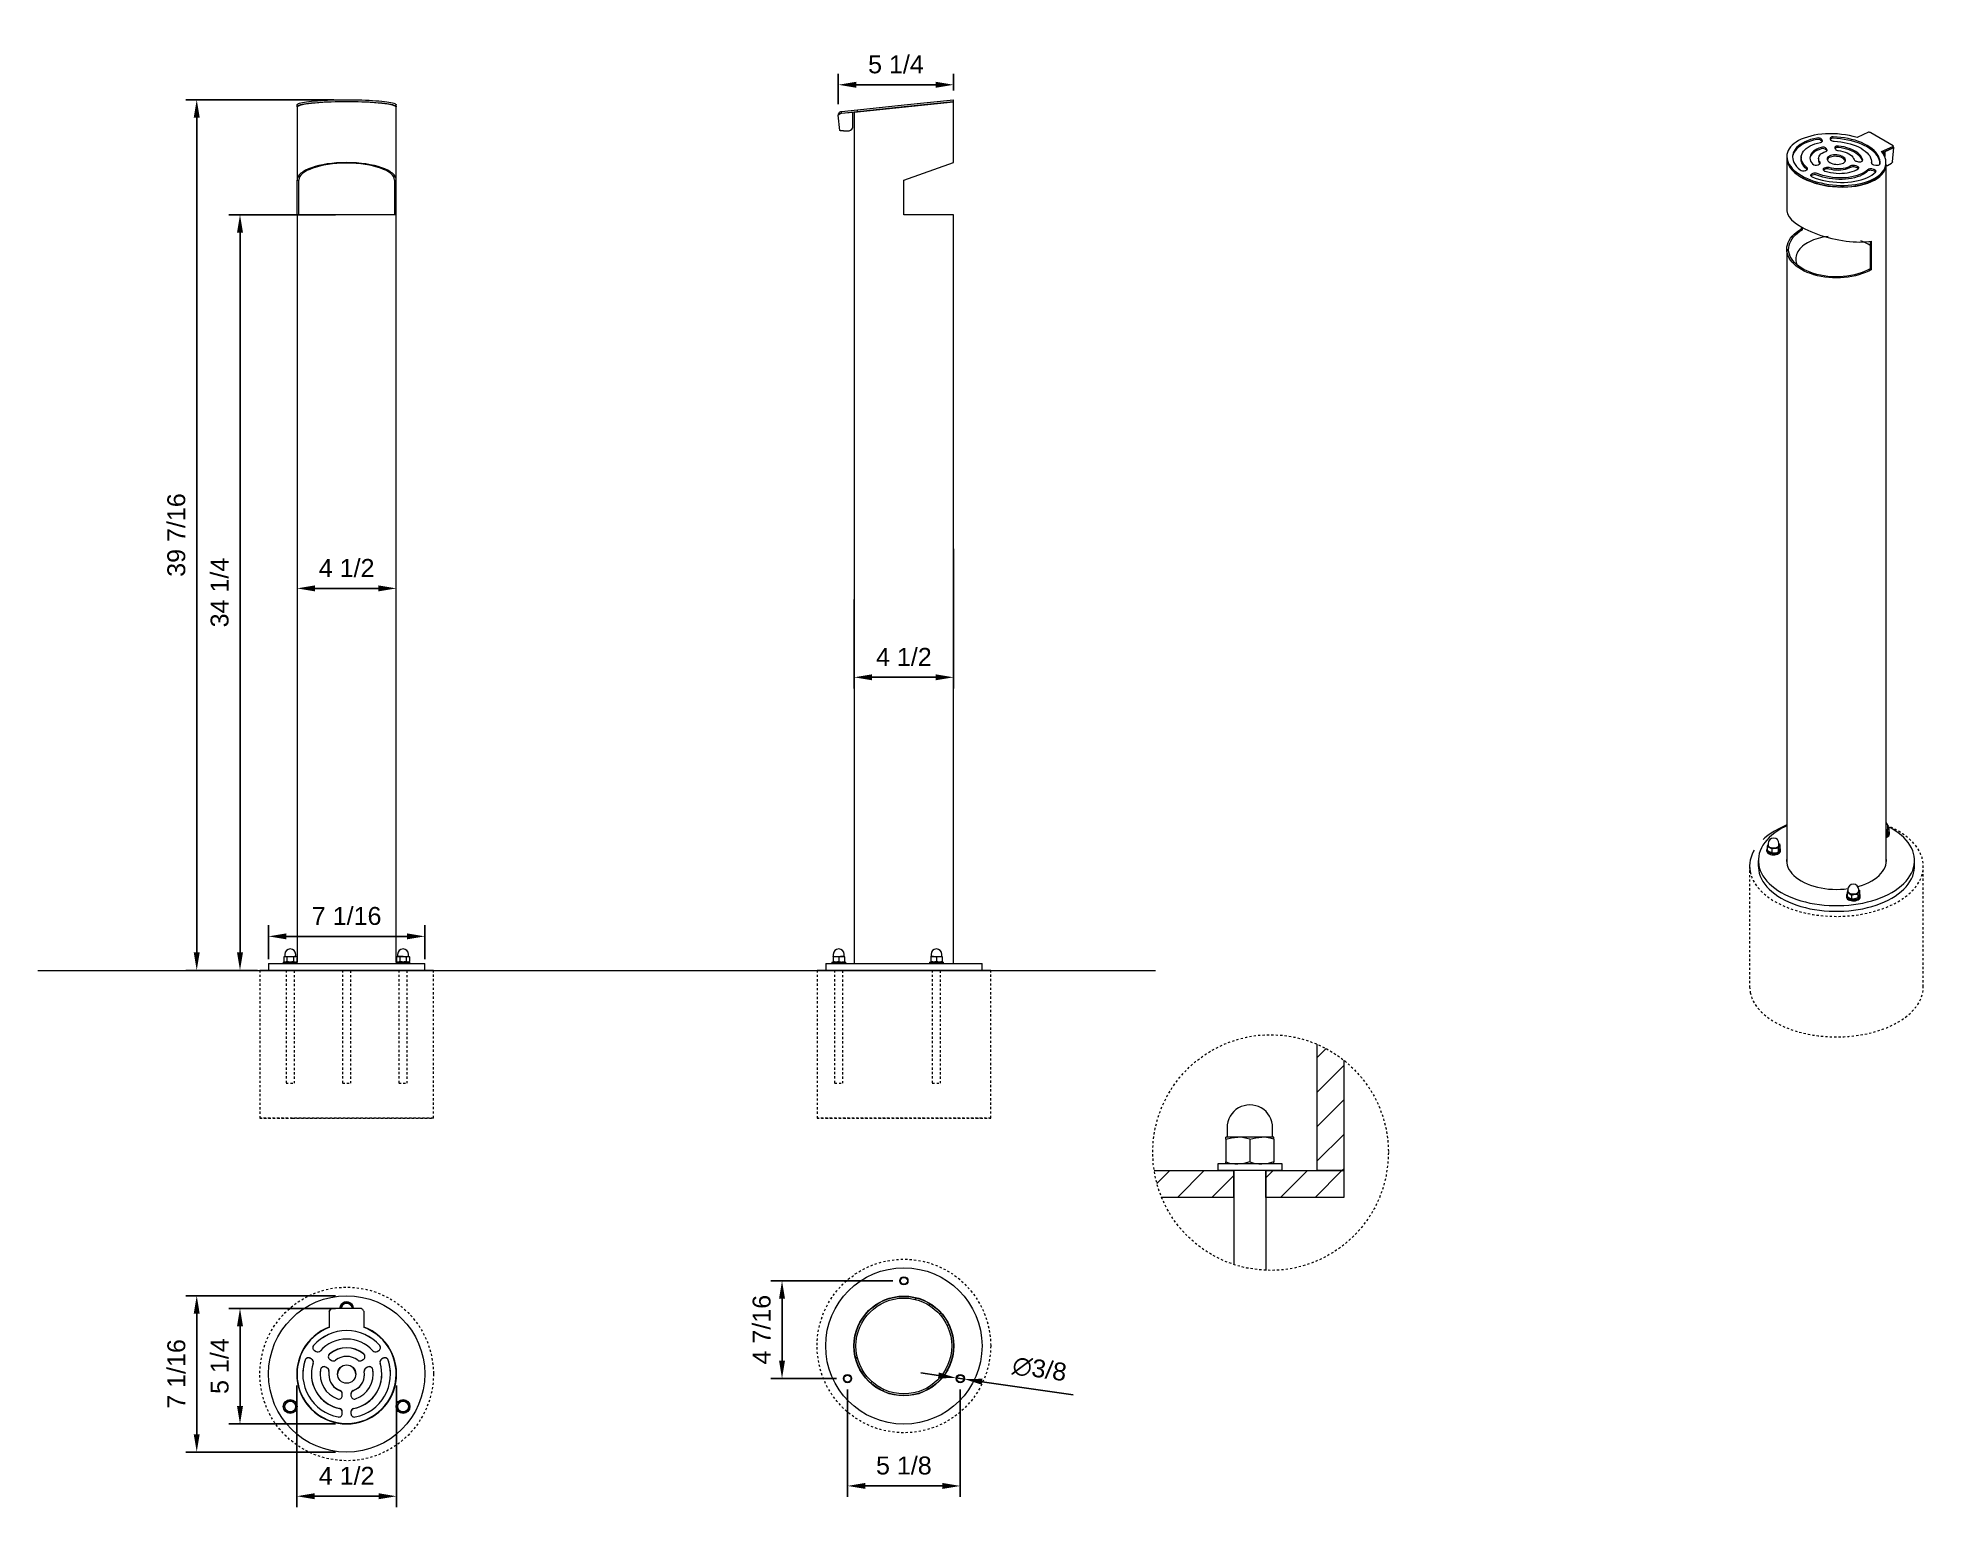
# Model space of a CAD drawing. Header units: inches. Extents: x -7.6 to 77.9, y -2.7 to 63.8.
import ezdxf

# ---------------------------------------------------------------- set-up
doc = ezdxf.new("R2010")
doc.units = ezdxf.units.IN
doc.header["$PDSIZE"] = -1
doc.linetypes.add('HIDDEN', pattern=[1.905, 1.27, -0.635])
for name, color, linetype, lineweight in [('ZANO_O', 10, 'Continuous', 0), ('ZANO_R', 7, 'Continuous', 0), ('ZANO_R_przerywana', 250, 'HIDDEN', 0), ('ZANO_W', 1, 'Continuous', 0)]:
    doc.layers.add(name, color=color, linetype=linetype, lineweight=lineweight)
doc.styles.get("Standard").update_dxf_attribs({"font": 'arial.ttf'})
doc.dimstyles.new('amerykanie', dxfattribs={"dimtxt": 50, "dimasz": 50, "dimexe": 0.5, "dimexo": 0.5, "dimgap": 1, "dimtad": 1, "dimdec": 0, "dimzin": 0, "dimlunit": 5, "dimtxsty": 'Standard', "dimcen": 0.09, "dimclrd": 1, "dimclre": 1, "dimclrt": 1, "dimazin": 0, "dimtfac": 1, "dimtdec": 0, "dimtmove": 0, "dimatfit": 3, "dimfxl": 1, "dimtzin": 0, "dimarcsym": 1})

msp = doc.modelspace()

# ---------------------------------------------------------------- blocks, each defined once
blk = doc.blocks.new('*D360')
at = {"layer": 'ZANO_W', "color": 1, "lineweight": -2}
for p, q in [((5.913, 6.837), (-0.882, 6.837)), ((-0.382, 6.024), (-0.382, 0.566)), ((5.913, -0.246), (-0.882, -0.246))]:
    blk.add_line(p, q, dxfattribs=at)
at = {"layer": 'ZANO_W', "color": 1}
for points in [[(-0.247, 6.024), (-0.518, 6.024), (-0.382, 6.837)], [(-0.518, 0.566), (-0.247, 0.566), (-0.382, -0.246)]]:
    blk.add_solid(points, dxfattribs=at)
at = {"layer": 'ZANO_W', "color": 1, "insert": (-1.302, 3.295), "char_height": 0.8125, "attachment_point": 5, "rotation": 90}
blk.add_mtext('7 1/16', dxfattribs=at)
blk = doc.blocks.new('*D361')
at = {"layer": 'ZANO_W', "color": 1, "lineweight": -2}
for p, q in [((5.913, 55.819), (1.08, 55.819)), ((1.58, 22.394), (1.58, 55.006)), ((2.371, 21.582), (1.08, 21.582))]:
    blk.add_line(p, q, dxfattribs=at)
at = {"layer": 'ZANO_W', "color": 1}
for points in [[(1.715, 55.006), (1.444, 55.006), (1.58, 55.819)], [(1.444, 22.394), (1.715, 22.394), (1.58, 21.582)]]:
    blk.add_solid(points, dxfattribs=at)
at = {"layer": 'ZANO_W', "color": 1, "insert": (0.659, 38.7), "char_height": 0.8125, "attachment_point": 5, "rotation": 90}
blk.add_mtext('34 1/4', dxfattribs=at)
blk = doc.blocks.new('*D362')
at = {"layer": 'ZANO_W', "color": 1, "lineweight": -2}
for p, q in [((5.825, 61.031), (-0.882, 61.031)), ((-0.382, 22.394), (-0.382, 60.218)), ((2.371, 21.582), (-0.882, 21.582))]:
    blk.add_line(p, q, dxfattribs=at)
at = {"layer": 'ZANO_W', "color": 1}
for points in [[(-0.247, 60.218), (-0.518, 60.218), (-0.382, 61.031)], [(-0.518, 22.394), (-0.247, 22.394), (-0.382, 21.582)]]:
    blk.add_solid(points, dxfattribs=at)
at = {"layer": 'ZANO_W', "color": 1, "insert": (-1.303, 41.306), "char_height": 0.8125, "attachment_point": 5, "rotation": 90}
blk.add_mtext('39 7/16', dxfattribs=at)
blk = doc.blocks.new('*D363')
at = {"layer": 'ZANO_W', "color": 1, "lineweight": -2}
for p, q in [((4.164, 39.389), (4.164, 39.389)), ((8.662, 39.389), (8.662, 39.389)), ((4.977, 38.889), (7.85, 38.889))]:
    blk.add_line(p, q, dxfattribs=at)
at = {"layer": 'ZANO_W', "color": 1}
for points in [[(4.977, 39.025), (4.977, 38.754), (4.164, 38.889)], [(7.85, 38.754), (7.85, 39.025), (8.662, 38.889)]]:
    blk.add_solid(points, dxfattribs=at)
at = {"layer": 'ZANO_W', "color": 1, "insert": (6.413, 39.809), "char_height": 0.8125, "attachment_point": 5}
blk.add_mtext('4 1/2', dxfattribs=at)
blk = doc.blocks.new('*D364')
at = {"layer": 'ZANO_W', "color": 1, "lineweight": -2}
for p, q in [((2.871, 22.082), (2.871, 23.622)), ((3.684, 23.122), (9.142, 23.122)), ((9.955, 22.082), (9.955, 23.622))]:
    blk.add_line(p, q, dxfattribs=at)
at = {"layer": 'ZANO_W', "color": 1}
for points in [[(3.684, 23.257), (3.684, 22.987), (2.871, 23.122)], [(9.142, 22.987), (9.142, 23.257), (9.955, 23.122)]]:
    blk.add_solid(points, dxfattribs=at)
at = {"layer": 'ZANO_W', "color": 1, "insert": (6.413, 24.042), "char_height": 0.8125, "attachment_point": 5}
blk.add_mtext('7 1/16', dxfattribs=at)
blk = doc.blocks.new('*D365')
at = {"layer": 'ZANO_W', "color": 1, "lineweight": -2}
for p, q in [((31.169, 7.514), (25.646, 7.514)), ((26.146, 6.702), (26.146, 3.899)), ((28.613, 3.087), (25.646, 3.087))]:
    blk.add_line(p, q, dxfattribs=at)
at = {"layer": 'ZANO_W', "color": 1}
for points in [[(26.282, 6.702), (26.011, 6.702), (26.146, 7.514)], [(26.011, 3.899), (26.282, 3.899), (26.146, 3.087)]]:
    blk.add_solid(points, dxfattribs=at)
at = {"layer": 'ZANO_W', "color": 1, "insert": (25.226, 5.301), "char_height": 0.8125, "attachment_point": 5, "rotation": 90}
blk.add_mtext('4 7/16', dxfattribs=at)
blk = doc.blocks.new('*D366')
at = {"layer": 'ZANO_W', "color": 1, "lineweight": -2}
for p, q in [((29.113, 2.587), (29.113, -2.279)), ((34.225, 2.587), (34.225, -2.279)), ((29.925, -1.779), (33.413, -1.779))]:
    blk.add_line(p, q, dxfattribs=at)
at = {"layer": 'ZANO_W', "color": 1}
for points in [[(29.925, -1.643), (29.925, -1.914), (29.113, -1.779)], [(33.413, -1.914), (33.413, -1.643), (34.225, -1.779)]]:
    blk.add_solid(points, dxfattribs=at)
at = {"layer": 'ZANO_W', "color": 1, "insert": (31.669, -0.858), "char_height": 0.8125, "attachment_point": 5}
blk.add_mtext('5 1/8', dxfattribs=at)
blk = doc.blocks.new('*D367')
at = {"layer": 'ZANO_W', "color": 1, "lineweight": -2}
for p, q in [((33.236, 3.23), (32.432, 3.347)), ((34.04, 3.114), (34.41, 3.06)), ((39.348, 2.344), (35.214, 2.943))]:
    blk.add_line(p, q, dxfattribs=at)
at = {"layer": 'ZANO_W', "color": 1}
for points in [[(33.216, 3.096), (33.255, 3.364), (34.04, 3.114)], [(35.234, 3.078), (35.195, 2.809), (34.41, 3.06)]]:
    blk.add_solid(points, dxfattribs=at)
at = {"layer": 'ZANO_W', "color": 1, "insert": (37.818, 3.513), "char_height": 0.8125, "attachment_point": 5, "rotation": 351.74555}
blk.add_mtext('∅3/8', dxfattribs=at)
blk = doc.blocks.new('*D368')
at = {"layer": 'ZANO_W', "color": 1, "lineweight": -2}
for p, q in [((28.698, 60.827), (28.698, 62.208)), ((29.511, 61.708), (33.11, 61.708)), ((33.922, 61.453), (33.922, 62.208))]:
    blk.add_line(p, q, dxfattribs=at)
at = {"layer": 'ZANO_W', "color": 1}
for points in [[(29.511, 61.843), (29.511, 61.572), (28.698, 61.708)], [(33.11, 61.572), (33.11, 61.843), (33.922, 61.708)]]:
    blk.add_solid(points, dxfattribs=at)
at = {"layer": 'ZANO_W', "color": 1, "insert": (31.31, 62.628), "char_height": 0.8125, "attachment_point": 5}
blk.add_mtext('5 1/4', dxfattribs=at)
blk = doc.blocks.new('*D369')
at = {"layer": 'ZANO_W', "color": 1, "lineweight": -2}
for p, q in [((33.918, 40.679), (33.918, 34.36)), ((29.42, 38.389), (29.42, 34.36)), ((30.232, 34.86), (33.105, 34.86))]:
    blk.add_line(p, q, dxfattribs=at)
at = {"layer": 'ZANO_W', "color": 1}
for points in [[(30.232, 34.995), (30.232, 34.724), (29.42, 34.86)], [(33.105, 34.724), (33.105, 34.995), (33.918, 34.86)]]:
    blk.add_solid(points, dxfattribs=at)
at = {"layer": 'ZANO_W', "color": 1, "insert": (31.669, 35.78), "char_height": 0.8125, "attachment_point": 5}
blk.add_mtext('4 1/2', dxfattribs=at)
blk = doc.blocks.new('*D370')
at = {"layer": 'ZANO_O', "color": 1, "lineweight": -2}
for p, q in [((5.913, 6.267), (1.08, 6.267)), ((1.58, 1.845), (1.58, 5.454)), ((5.913, 1.032), (1.08, 1.032))]:
    blk.add_line(p, q, dxfattribs=at)
at = {"layer": 'ZANO_O', "color": 1}
for points in [[(1.715, 5.454), (1.444, 5.454), (1.58, 6.267)], [(1.444, 1.845), (1.715, 1.845), (1.58, 1.032)]]:
    blk.add_solid(points, dxfattribs=at)
at = {"layer": 'ZANO_O', "color": 1, "insert": (0.66, 3.65), "char_height": 0.8125, "attachment_point": 5, "rotation": 90}
blk.add_mtext('5 1/4', dxfattribs=at)
blk = doc.blocks.new('*D371')
at = {"layer": 'ZANO_O', "color": 1, "lineweight": -2}
for p, q in [((4.15, 2.777), (4.15, -2.746)), ((8.676, 2.777), (8.676, -2.746)), ((4.963, -2.246), (7.863, -2.246))]:
    blk.add_line(p, q, dxfattribs=at)
at = {"layer": 'ZANO_O', "color": 1}
for points in [[(4.963, -2.11), (4.963, -2.381), (4.15, -2.246)], [(7.863, -2.381), (7.863, -2.11), (8.676, -2.246)]]:
    blk.add_solid(points, dxfattribs=at)
at = {"layer": 'ZANO_O', "color": 1, "insert": (6.413, -1.326), "char_height": 0.8125, "attachment_point": 5}
blk.add_mtext('4 1/2', dxfattribs=at)

# ---------------------------------------------------------------- dimensions: what is measured, and where the dimension line sits
at = {"layer": 'ZANO_O'}
dim = msp.add_linear_dim(base=(1.5798, 6.267), p1=(6.41312, 1.03248), p2=(6.41312, 6.267), angle=90, dimstyle='amerykanie', override={"dimtxt": 0.8125, "dimasz": 0.8125, "dimgap": 0.5, "dimdec": 4, "dimaunit": 1, "dimadec": 1, "dimtdec": 4, "dimtmove": 1, "dimfrac": 2}, dxfattribs=at)
dim.commit()
dim.dimension.update_dxf_attribs({"geometry": '*D370', "text_midpoint": (1.5798, 3.64974), "dimtype": 160})
dim = msp.add_linear_dim(base=(8.67583, -2.24585), p1=(4.15042, 3.27714), p2=(8.67583, 3.27714), dimstyle='amerykanie', override={"dimtxt": 0.8125, "dimasz": 0.8125, "dimgap": 0.5, "dimdec": 4, "dimaunit": 1, "dimadec": 1, "dimtdec": 4, "dimtmove": 1, "dimfrac": 2}, dxfattribs=at)
dim.commit()
dim.dimension.update_dxf_attribs({"geometry": '*D371', "text_midpoint": (6.41312, -1.32575)})
at = {"layer": 'ZANO_W'}
for base, p1, p2, picture, middle in [((33.92222, 61.70777), (28.69809, 60.32691), (33.92222, 60.95281), '*D368', (31.31015, 62.62788)), ((8.66212, 38.88917), (4.16412, 38.88917), (8.66212, 38.88917), '*D363', (6.41312, 39.80927)), ((9.95486, 23.12194), (2.87139, 21.5819), (9.95486, 21.5819), '*D364', (6.41312, 24.04205)), ((34.2250072, -1.778519), (29.1129568, 3.0869774), (34.2250072, 3.0869774), '*D366', (31.668982, -0.8584133))]:
    dim = msp.add_linear_dim(base=base, p1=p1, p2=p2, dimstyle='amerykanie', override={"dimtxt": 0.8125, "dimasz": 0.8125, "dimgap": 0.5, "dimdec": 4, "dimaunit": 1, "dimadec": 1, "dimtdec": 4, "dimtmove": 1, "dimfrac": 2}, dxfattribs=at)
    dim.commit()
    dim.dimension.update_dxf_attribs({"geometry": picture, "text_midpoint": middle})
for base, p1, p2, picture, middle in [((-0.38228, 61.03072), (2.87139, 21.5819), (6.3249, 61.03072), '*D362', (-1.30266, 41.30631)), ((1.579796, 55.818649), (2.871392, 21.581902), (6.413125, 55.818649), '*D361', (0.659413, 38.700275)), ((26.14634, 3.08698), (31.66898, 7.51414), (29.11296, 3.08698), '*D365', (25.22623, 5.30056))]:
    dim = msp.add_linear_dim(base=base, p1=p1, p2=p2, angle=90, dimstyle='amerykanie', override={"dimtxt": 0.8125, "dimasz": 0.8125, "dimgap": 0.5, "dimdec": 4, "dimaunit": 1, "dimadec": 1, "dimtdec": 4, "dimtmove": 1, "dimfrac": 2}, dxfattribs=at)
    dim.commit()
    dim.dimension.update_dxf_attribs({"geometry": picture, "text_midpoint": middle})
dim = msp.add_linear_dim(base=(33.91798, 34.85958), p1=(29.41998, 38.88917), p2=(33.91798, 41.17852), dimstyle='amerykanie', override={"dimtxt": 0.8125, "dimasz": 0.8125, "dimgap": 0.5, "dimdec": 4, "dimaunit": 1, "dimadec": 1, "dimtdec": 4, "dimtmove": 1, "dimfrac": 2}, dxfattribs=at)
dim.commit()
dim.dimension.update_dxf_attribs({"geometry": '*D369', "text_midpoint": (31.66898, 34.85958), "dimtype": 160})
dim = msp.add_linear_dim(base=(-0.38228, -0.24648), p1=(6.41312, 6.83698), p2=(6.41312, -0.24648), angle=90, dimstyle='amerykanie', override={"dimtxt": 0.8125, "dimasz": 0.8125, "dimgap": 0.5, "dimdec": 4, "dimaunit": 1, "dimadec": 1, "dimtdec": 4, "dimtmove": 1, "dimfrac": 2}, dxfattribs=at)
dim.commit()
dim.dimension.update_dxf_attribs({"geometry": '*D360', "text_midpoint": (-0.38228, 3.29525), "dimtype": 160})
dim = msp.add_diameter_dim_2p(p1=(34.040019, 3.113814), p2=(34.409995, 3.060141), dimstyle='amerykanie', override={"dimtxt": 0.8125, "dimasz": 0.8125, "dimgap": 0.5, "dimdec": 4, "dimaunit": 1, "dimadec": 1, "dimtdec": 4, "dimtmove": 1, "dimfrac": 2}, dxfattribs=at)
dim.commit()
dim.dimension.update_dxf_attribs({"geometry": '*D367', "text_midpoint": (37.817785, 3.513143)})

# ---------------------------------------------------------------- hatches: boundary and pattern name
at = {"layer": 'ZANO_R'}
h = msp.add_hatch(dxfattribs=at)
h.set_pattern_fill('DIN 201 stal i żeliwo stalowe', color=256, scale=0.196763, style=0, pattern_type=2)
h.set_pattern_definition([(45, (18.0747, -2.134), (-2.6505, 2.6505), []), (45, (18.958, -2.134), (-2.6505, 2.6505), []), (45, (19.8417, -2.134), (-2.6505, 2.6505), []), (45, (20.725, -2.134), (-2.6505, 2.6505), [])])
edge = h.paths.add_edge_path(flags=0)
edge.add_arc((31.66898, 4.5627), 2.249, 0, 360)
edge = h.paths.add_edge_path(flags=0)
edge.add_arc((31.66898, 4.5627), 2.17029, 0, 360)

# ---------------------------------------------------------------- linework, layer by layer
for p, q in [((4.16412, 60.7187), (4.16412, 60.79698)), ((4.16641, 60.70809), (4.16412, 60.7187)), ((4.16412, 60.6974), (4.16412, 57.39275)), ((8.66212, 60.7187), (8.65984, 60.70809)), ((8.66212, 60.7187), (8.66212, 60.79698)), ((8.66212, 57.39275), (8.66212, 60.6974)), ((29.41998, 60.46032), (33.91798, 60.93448)), ((29.56233, 60.57563), (31.67724, 60.79698)), ((29.57052, 60.49735), (31.68543, 60.7187)), ((31.67724, 60.79698), (33.91402, 61.03108)), ((31.68543, 60.7187), (33.92222, 60.95281)), ((33.92222, 60.95281), (33.91402, 61.03108)), ((33.91798, 58.1798), (33.91798, 60.93448)), ((28.77048, 59.63527), (28.69809, 60.32691)), ((28.83826, 60.49985), (29.56233, 60.57563)), ((28.84645, 60.42157), (28.83826, 60.49985)), ((28.84645, 60.42157), (29.57052, 60.49735)), ((28.84686, 60.41766), (29.36337, 60.47131)), ((29.36308, 59.82188), (29.36337, 60.47131)), ((29.41998, 60.46032), (29.41998, 21.89672)), ((29.57052, 60.49735), (29.56233, 60.57563)), ((28.92959, 59.62726), (29.03866, 59.61527)), ((29.08063, 59.61516), (29.1868, 59.62628)), ((73.28438, 59.1291), (73.26876, 59.1599)), ((73.29548, 59.18589), (73.27455, 59.22716)), ((73.65336, 59.25623), (73.67429, 59.21496)), ((75.38351, 59.55541), (74.87152, 59.32172)), ((76.51539, 58.94253), (75.49892, 59.52933)), ((31.66898, 57.39275), (33.91798, 58.1798)), ((71.69188, 58.51085), (71.68608, 58.44359)), ((71.68942, 58.31073), (71.68942, 55.99597)), ((72.34272, 58.4548), (72.33693, 58.38753)), ((73.12687, 58.38726), (73.12108, 58.32)), ((73.18965, 58.12801), (73.18802, 58.13011)), ((73.49771, 58.70855), (73.48109, 58.74131)), ((73.50881, 58.76534), (73.48688, 58.80857)), ((73.86569, 58.83765), (73.88762, 58.79442)), ((74.84934, 58.23923), (74.93042, 58.22299)), ((75.5213, 58.16762), (75.52244, 58.18093)), ((75.98458, 58.67916), (76.49657, 58.91285)), ((76.02174, 58.63151), (76.49078, 58.84559)), ((76.06964, 58.65337), (76.06967, 58.56042)), ((76.12182, 58.67719), (76.12527, 58.67519)), ((76.49049, 58.84223), (76.12527, 58.67519)), ((76.12527, 58.67519), (76.12535, 58.45402)), ((76.17573, 58.0668), (76.18152, 58.13406)), ((76.35487, 58.10876), (76.432, 58.16306)), ((76.47803, 58.21975), (76.53343, 58.86293)), ((76.48244, 58.84687), (76.49049, 58.84223)), ((76.49078, 58.84559), (76.49657, 58.91285)), ((4.16412, 55.81865), (4.16412, 57.39275)), ((4.16412, 57.39275), (4.24283, 57.39275)), ((4.24283, 55.81865), (4.24283, 57.39275)), ((8.58342, 57.39275), (8.66212, 57.39275)), ((8.58342, 57.39275), (8.58342, 55.81865)), ((8.66212, 55.81865), (8.66212, 57.39275)), ((31.66898, 55.81865), (31.66898, 57.39275)), ((72.52947, 57.82127), (72.58594, 57.84704)), ((72.85841, 57.61914), (72.80194, 57.59337)), ((72.8642, 57.6864), (72.80774, 57.66063)), ((73.10217, 58.08267), (73.16132, 58.10966)), ((73.43379, 57.88176), (73.37465, 57.85477)), ((73.43959, 57.94902), (73.38044, 57.92203)), ((74.82409, 57.96602), (74.74301, 57.98225)), ((74.82988, 58.03328), (74.7488, 58.04951)), ((75.60912, 57.80883), (75.53172, 57.82433)), ((75.61492, 57.87609), (75.53752, 57.89159)), ((75.63806, 58.08131), (75.71546, 58.06581)), ((76.18742, 26.41368), (76.18742, 58.10304)), ((76.25012, 58.05727), (76.32519, 58.09153)), ((4.16412, 55.81865), (4.16412, 21.95969)), ((8.66212, 55.81865), (4.16412, 55.81865)), ((8.66212, 21.95969), (8.66212, 55.81865)), ((33.91798, 55.81865), (31.66898, 55.81865)), ((33.91798, 21.89672), (33.91798, 55.81865)), ((72.34814, 55.17428), (72.34814, 55.26615)), ((72.34814, 55.17428), (72.40379, 55.14215)), ((72.40379, 55.14215), (72.40379, 55.23473)), ((71.68942, 54.25623), (71.68942, 26.41368)), ((75.47305, 54.61456), (75.47305, 53.3703)), ((75.5287, 53.33817), (75.5287, 54.62349)), ((75.47305, 53.3703), (75.5287, 53.33817)), ((76.18742, 27.88275), (76.23426, 27.88343)), ((76.23426, 27.71188), (76.18742, 27.69851)), ((76.23426, 27.88343), (76.23426, 27.71188)), ((76.27136, 28.02651), (76.27136, 28.09496)), ((76.31071, 28.04813), (76.27136, 28.07787)), ((76.31071, 28.04813), (76.31071, 27.87658)), ((76.34023, 27.76238), (76.34023, 27.81379)), ((70.39669, 26.55759), (70.39669, 26.30052)), ((70.77272, 27.04999), (70.77272, 26.99857)), ((70.80225, 27.19606), (70.80225, 27.02451)), ((70.80225, 27.19606), (70.90667, 27.15443)), ((70.84159, 27.33115), (70.84159, 27.26271)), ((71.0111, 26.90394), (70.90667, 26.94557)), ((71.0111, 27.0755), (71.0111, 26.90394)), ((71.2964, 27.11963), (71.33462, 27.22063)), ((71.2964, 27.11963), (71.2964, 26.94807)), ((71.3335, 27.26271), (71.3335, 27.33115)), ((71.37284, 27.28433), (71.3335, 27.31407)), ((71.37284, 27.11277), (71.33462, 27.01177)), ((71.37284, 27.28433), (71.37284, 27.11277)), ((71.40237, 26.99857), (71.40237, 27.04999)), ((77.48015, 26.30052), (77.48015, 26.55759)), ((71.68942, 26.44443), (71.68663, 26.42906)), ((76.19021, 26.42906), (76.18742, 26.44443)), ((74.38749, 24.96323), (74.38749, 24.91181)), ((74.41701, 25.1093), (74.41701, 24.93775)), ((74.45636, 25.24439), (74.45636, 25.17595)), ((74.62587, 24.98874), (74.76851, 25.02946)), ((74.62587, 24.98874), (74.62587, 24.81718)), ((74.91116, 24.86131), (74.76851, 24.82059)), ((74.91116, 25.03287), (74.94939, 25.13387)), ((74.91116, 25.03287), (74.91116, 24.86131)), ((74.94826, 25.17595), (74.94826, 25.24439)), ((74.98761, 25.02601), (74.94939, 24.92501)), ((74.98761, 25.19757), (74.98761, 25.02601)), ((75.01713, 24.91181), (75.01713, 24.96323)), ((3.61115, 22.30402), (3.61115, 22.2202)), ((4.10305, 22.2202), (4.10305, 22.30402)), ((8.7232, 22.30402), (8.7232, 22.2202)), ((9.2151, 22.2202), (9.2151, 22.30402)), ((28.47158, 22.30402), (28.47158, 22.2202)), ((28.96349, 22.2202), (28.96349, 22.30402)), ((32.89875, 22.30402), (32.89875, 22.2202)), ((33.39066, 22.2202), (33.39066, 22.30402)), ((-7.58909, 21.5819), (19.97381, 21.5819)), ((2.47787, 21.5819), (3.96191, 21.5819)), ((10.34838, 21.5819), (2.47787, 21.5819)), ((2.87139, 21.89672), (2.87139, 21.5819)), ((2.87139, 21.89672), (6.41312, 21.89672)), ((3.54228, 21.95969), (3.54228, 21.89672)), ((3.54228, 21.95969), (3.81573, 21.95969)), ((3.60131, 22.21548), (3.56174, 22.19263)), ((3.56174, 22.19263), (3.63558, 22.21548)), ((3.56174, 22.19263), (3.56174, 21.98253)), ((3.56174, 21.98253), (3.60131, 21.95969)), ((3.60131, 22.21548), (3.63558, 22.21548)), ((3.63558, 22.21548), (3.8571, 22.21548)), ((3.70942, 21.98253), (3.63558, 21.95969)), ((3.67076, 21.5819), (4.04371, 21.5819)), ((3.70942, 22.19263), (3.8571, 22.21548)), ((3.70942, 22.19263), (3.70942, 21.98253)), ((3.81573, 21.95969), (4.17192, 21.95969)), ((3.8571, 22.21548), (4.07862, 22.21548)), ((4.00478, 21.98253), (3.8571, 21.95969)), ((3.96191, 21.5819), (10.34838, 21.5819)), ((4.00478, 22.19263), (4.00478, 21.98253)), ((4.07862, 22.21548), (4.11289, 22.21548)), ((4.15246, 22.19263), (4.11289, 22.21548)), ((4.11289, 21.95969), (4.15246, 21.98253)), ((4.15246, 22.19263), (4.15246, 21.98253)), ((4.17192, 21.89672), (4.17192, 21.95969)), ((6.22678, 21.5819), (6.59974, 21.5819)), ((6.41312, 21.89672), (9.95486, 21.89672)), ((8.65433, 21.95969), (8.65433, 21.89672)), ((8.65433, 21.95969), (9.28397, 21.95969)), ((8.71336, 22.21548), (8.67379, 22.19263)), ((8.67379, 22.19263), (8.74763, 22.21548)), ((8.67379, 22.19263), (8.67379, 21.98253)), ((8.67379, 21.98253), (8.71336, 21.95969)), ((8.71336, 22.21548), (8.74763, 22.21548)), ((8.96915, 22.21548), (8.74763, 22.21548)), ((8.82147, 21.98253), (8.74763, 21.95969)), ((8.78281, 21.5819), (9.15576, 21.5819)), ((8.82147, 22.19263), (8.82147, 21.98253)), ((8.96915, 22.21548), (9.19067, 22.21548)), ((9.11683, 22.19263), (9.19067, 22.21548)), ((9.11683, 22.19263), (9.11683, 21.98253)), ((9.19067, 22.21548), (9.22494, 22.21548)), ((9.26451, 21.98253), (9.19067, 21.95969)), ((9.26451, 22.19263), (9.22494, 22.21548)), ((9.22494, 21.95969), (9.26451, 21.98253)), ((9.26451, 22.19263), (9.26451, 21.98253)), ((9.28397, 21.89672), (9.28397, 21.95969)), ((9.95486, 21.5819), (9.95486, 21.89672)), ((19.78365, 21.5819), (43.07655, 21.5819)), ((27.73372, 21.5819), (34.74759, 21.5819)), ((35.60424, 21.5819), (27.73372, 21.5819)), ((28.12725, 21.89672), (28.12725, 21.5819)), ((28.12725, 21.89672), (35.21071, 21.89672)), ((28.40272, 21.95969), (28.40272, 21.89672)), ((28.40272, 21.95969), (28.52566, 21.95969)), ((28.46175, 22.19263), (28.58964, 22.21548)), ((28.46175, 22.21548), (28.58964, 22.21548)), ((28.46175, 22.19263), (28.46175, 21.98253)), ((28.46175, 21.98253), (28.46175, 21.95969)), ((28.52566, 21.95969), (29.03236, 21.95969)), ((28.53062, 21.5819), (28.90298, 21.5819)), ((28.58964, 22.21548), (28.84543, 22.21548)), ((28.71754, 21.98253), (28.58964, 21.95969)), ((28.71754, 22.19263), (28.71754, 21.98253)), ((28.84543, 22.21548), (28.97333, 22.21548)), ((28.97333, 22.19263), (28.97333, 22.21548)), ((28.97333, 22.19263), (28.97333, 21.98253)), ((29.03236, 21.89672), (29.03236, 21.95969)), ((32.82988, 21.95969), (32.82988, 21.89672)), ((32.82988, 21.95969), (33.45679, 21.95969)), ((33.01681, 22.21548), (32.88891, 22.21548)), ((32.88891, 22.19263), (32.88891, 21.98253)), ((32.88891, 21.98253), (32.88891, 21.95969)), ((32.95779, 21.5819), (33.33015, 21.5819)), ((32.95779, 21.5819), (33.33015, 21.5819)), ((33.01681, 22.21548), (33.2726, 22.21548)), ((33.1447, 22.19263), (33.2726, 22.21548)), ((33.1447, 22.19263), (33.1447, 21.98253)), ((33.2726, 22.21548), (33.4005, 22.21548)), ((33.4005, 21.98253), (33.2726, 21.95969)), ((33.4005, 22.19263), (33.4005, 22.21548)), ((33.4005, 22.19263), (33.4005, 21.98253)), ((33.45679, 21.95969), (33.45952, 21.95969)), ((33.45952, 21.89672), (33.45952, 21.95969)), ((34.74759, 21.5819), (35.60424, 21.5819)), ((35.21071, 21.5819), (35.21071, 21.89672)), ((50.38921, 18.23861), (50.38921, 12.50727)), ((50.38921, 17.61315), (50.81172, 18.03565)), ((50.38921, 16.05387), (51.60466, 17.26931)), ((51.60466, 17.51547), (51.60466, 12.50727)), ((50.38921, 14.49458), (51.60466, 15.71002)), ((46.2567, 13.92887), (46.2567, 14.02657)), ((46.80365, 14.02657), (46.2567, 14.02657)), ((46.2567, 13.92887), (46.52467, 13.99976)), ((46.2567, 13.92887), (46.2567, 12.90883)), ((46.31748, 14.45198), (46.31748, 14.05696)), ((46.52467, 13.99976), (46.80365, 14.02657)), ((47.89755, 14.02657), (46.80365, 14.02657)), ((47.3506, 13.92887), (47.61857, 13.99976)), ((47.3506, 13.92887), (47.3506, 12.90883)), ((47.61857, 13.99976), (47.89755, 14.02657)), ((48.4445, 14.02657), (47.89755, 14.02657)), ((48.38373, 14.05696), (48.38373, 14.45198)), ((48.4445, 13.92887), (48.4445, 14.02657)), ((48.4445, 13.92887), (48.4445, 12.90883)), ((50.38921, 12.93529), (51.60466, 14.15074)), ((46.2567, 12.81113), (46.2567, 12.90883)), ((47.08264, 12.83795), (46.80365, 12.81113)), ((47.3506, 12.90883), (47.08264, 12.83795)), ((48.17653, 12.83795), (47.89755, 12.81113)), ((48.4445, 12.90883), (48.17653, 12.83795)), ((48.4445, 12.81113), (48.4445, 12.90883)), ((43.01069, 12.50999), (46.62134, 12.50727)), ((43.13651, 11.91973), (43.72664, 12.50986)), ((44.06789, 11.29182), (45.28453, 12.50847)), ((45.62717, 11.29182), (46.62134, 12.28599)), ((45.89207, 12.81113), (45.89207, 12.50727)), ((48.80913, 12.81113), (45.89207, 12.81113)), ((48.80913, 12.50727), (45.89207, 12.50727)), ((46.62134, 11.29182), (46.62134, 12.50727)), ((46.62134, 12.50727), (46.62134, 8.25217)), ((48.07987, 11.29182), (48.07987, 12.50727)), ((48.07987, 12.50727), (51.60466, 12.50727)), ((48.07987, 12.50727), (48.07987, 7.98908)), ((48.07987, 12.18524), (48.4019, 12.50727)), ((48.74574, 11.29182), (49.96119, 12.50727)), ((48.80913, 12.50727), (48.80913, 12.81113)), ((50.30503, 11.29182), (51.52047, 12.50727)), ((51.60466, 12.50727), (50.38921, 12.50727)), ((51.52047, 12.50727), (51.60466, 12.59145)), ((46.62134, 11.29182), (43.3269, 11.29182)), ((51.60466, 11.29182), (48.07987, 11.29182)), ((5.62607, 6.12597), (5.62607, 5.4019)), ((7.05317, 6.267), (5.77308, 6.267)), ((6.26544, 6.50249), (6.1916, 6.37459)), ((6.56081, 6.50249), (6.41312, 6.50249)), ((7.20018, 5.4019), (7.20018, 6.12597)), ((4.955, 4.35024), (5.02453, 4.31031)), ((7.80172, 4.31031), (7.87125, 4.35024)), ((4.82777, 3.97136), (4.75824, 4.01128)), ((4.82777, 3.96317), (4.75824, 4.00309)), ((5.53632, 3.5645), (5.46348, 3.60632)), ((5.53632, 3.55631), (5.46348, 3.59813)), ((5.66025, 3.94527), (5.73308, 3.90345)), ((7.09317, 3.90345), (7.166, 3.94527)), ((7.36277, 3.60632), (7.28993, 3.5645)), ((7.36277, 3.59813), (7.28993, 3.55631)), ((8.06801, 4.01128), (7.99848, 3.97136)), ((8.06801, 4.00309), (7.99848, 3.96317)), ((4.16412, 3.2788), (4.16412, 3.28699)), ((4.81738, 3.28699), (4.81738, 3.2788)), ((5.60443, 3.28699), (5.60443, 3.2788)), ((7.22182, 3.2788), (7.22182, 3.28699)), ((8.00887, 3.2788), (8.00887, 3.28699)), ((8.66212, 3.2788), (8.66212, 3.28699)), ((3.56174, 1.81953), (3.63558, 1.69163)), ((4.00478, 2.07532), (3.8571, 2.07532)), ((4.15246, 1.81953), (4.07862, 1.94743)), ((6.21636, 2.30938), (6.21636, 2.39303)), ((6.60989, 2.39303), (6.60989, 2.30938)), ((8.67379, 1.81953), (8.74763, 1.69163)), ((8.82147, 2.07532), (8.74763, 1.94743)), ((9.26451, 1.81953), (9.19067, 1.94743)), ((3.70942, 1.56374), (3.8571, 1.56374)), ((6.21636, 1.49946), (6.21636, 1.57931)), ((6.60989, 1.57931), (6.60989, 1.49946)), ((9.11683, 1.56374), (9.19067, 1.69163))]:
    msp.add_line(p, q, dxfattribs=at)
at = {"layer": 'ZANO_R', "flags": 128}
for points in [[(4.16412, 60.79698), (4.17106, 60.81535), (4.19181, 60.8336), (4.22626, 60.85163), (4.2742, 60.86932), (4.33532, 60.88657), (4.40925, 60.90326), (4.49554, 60.9193), (4.59365, 60.93458), (4.70297, 60.94902), (4.82284, 60.96252), (4.95252, 60.97499), (5.0912, 60.98637), (5.23803, 60.99659), (5.3921, 61.00557), (5.55247, 61.01326), (5.71815, 61.01963), (5.88811, 61.02461), (6.0613, 61.0282), (6.23667, 61.03036), (6.41312, 61.03108), (6.58958, 61.03036), (6.76495, 61.0282), (6.93814, 61.02461), (7.1081, 61.01963), (7.27378, 61.01326), (7.43415, 61.00557), (7.58822, 60.99659), (7.73505, 60.98637), (7.87373, 60.97499), (8.00341, 60.96252), (8.12328, 60.94902), (8.2326, 60.93458), (8.33071, 60.9193), (8.417, 60.90326), (8.49093, 60.88657), (8.55205, 60.86932), (8.59998, 60.85163), (8.63444, 60.8336), (8.65519, 60.81535), (8.66212, 60.79698)], [(4.16412, 60.7187), (4.17106, 60.73707), (4.19181, 60.75532), (4.22626, 60.77335), (4.2742, 60.79104), (4.33532, 60.80829), (4.40925, 60.82498), (4.49554, 60.84102), (4.59365, 60.8563), (4.70297, 60.87074), (4.82284, 60.88424), (4.95252, 60.89672), (5.0912, 60.9081), (5.23803, 60.91831), (5.3921, 60.92729), (5.55247, 60.93499), (5.71815, 60.94135), (5.88811, 60.94634), (6.0613, 60.94992), (6.23667, 60.95208), (6.41312, 60.95281), (6.58958, 60.95208), (6.76495, 60.94992), (6.93814, 60.94634), (7.1081, 60.94135), (7.27378, 60.93499), (7.43415, 60.92729), (7.58822, 60.91831), (7.73505, 60.9081), (7.87373, 60.89672), (8.00341, 60.88424), (8.12328, 60.87074), (8.2326, 60.8563), (8.33071, 60.84102), (8.417, 60.82498), (8.49093, 60.80829), (8.55205, 60.79104), (8.59998, 60.77335), (8.63444, 60.75532), (8.65519, 60.73707), (8.66212, 60.7187)], [(72.3423, 59.23592), (72.22311, 59.17645), (72.11445, 59.11168), (72.01701, 59.04202), (71.93138, 58.9679), (71.85808, 58.88977), (71.79758, 58.80811), (71.75024, 58.72344), (71.71635, 58.63626), (71.69612, 58.54711), (71.68969, 58.45656), (71.69708, 58.36515), (71.71826, 58.27344), (71.75309, 58.18202), (71.80135, 58.09143), (71.86276, 58.00223), (71.93692, 57.91498), (72.02339, 57.83022), (72.12163, 57.74846), (72.23104, 57.67021), (72.35094, 57.59596), (72.48058, 57.52615), (72.61918, 57.46123), (72.76588, 57.40159), (72.91977, 57.3476), (73.07991, 57.29958), (73.2453, 57.25785), (73.41493, 57.22266), (73.58775, 57.19421), (73.7627, 57.17269), (73.93869, 57.15824), (74.11465, 57.15093), (74.28948, 57.15082), (74.46211, 57.1579), (74.63148, 57.17214), (74.79654, 57.19343), (74.95628, 57.22166), (75.1097, 57.25665), (75.25586, 57.29819), (75.39387, 57.346), (75.52286, 57.39981)], [(73.05346, 59.29266), (72.9052, 59.26001), (72.76441, 59.2205), (72.6321, 59.17444), (72.50924, 59.12216), (72.39672, 59.06403), (72.29536, 59.00049), (72.2059, 58.93198), (72.12898, 58.85901), (72.06516, 58.78211), (72.01491, 58.70183), (71.9786, 58.61877), (71.95648, 58.53352), (71.94871, 58.4467), (71.95537, 58.35895), (71.97638, 58.2709), (72.01161, 58.18319), (72.0608, 58.09646), (72.12358, 58.01133), (72.19951, 57.92844), (72.28803, 57.84837)], [(73.04767, 59.2254), (72.89941, 59.19275), (72.75861, 59.15324), (72.62631, 59.10718), (72.50345, 59.0549), (72.39093, 58.99677), (72.28957, 58.93322), (72.2001, 58.86472), (72.12318, 58.79175), (72.05937, 58.71485), (72.00912, 58.63457), (71.9728, 58.55151), (71.95068, 58.46626), (71.94883, 58.45484)], [(72.60553, 57.9478), (72.52913, 58.01883), (72.46506, 58.0925), (72.41387, 58.16814), (72.37602, 58.24509), (72.35185, 58.32269), (72.34155, 58.40024), (72.34524, 58.47707), (72.36286, 58.5525), (72.39427, 58.62588), (72.4392, 58.69654), (72.49724, 58.76388), (72.56788, 58.8273), (72.65051, 58.88625), (72.74441, 58.9402), (72.84874, 58.98869), (72.96259, 59.03129), (73.08496, 59.06762), (73.21477, 59.09737)], [(74.87152, 59.32172), (74.70193, 59.36708), (74.52751, 59.4056), (74.34939, 59.43704), (74.16871, 59.46119), (73.98663, 59.47789), (73.80434, 59.48704), (73.62301, 59.48858), (73.4438, 59.4825), (73.26787, 59.46884), (73.09636, 59.44769), (72.93036, 59.41918), (72.77095, 59.38349), (72.61917, 59.34086), (72.47597, 59.29156), (72.3423, 59.23592)], [(73.21477, 59.09737), (73.23757, 59.1032), (73.25764, 59.11111), (73.2744, 59.12086), (73.28736, 59.13217), (73.29613, 59.1447), (73.30048, 59.15809), (73.30026, 59.17196), (73.29548, 59.18589)], [(73.79391, 59.3495), (73.7599, 59.34844), (73.72807, 59.34348), (73.69996, 59.33485), (73.67695, 59.32298), (73.66014, 59.30843), (73.65035, 59.29191), (73.64805, 59.27423), (73.65336, 59.25623)], [(75.91063, 58.11889), (75.91024, 58.14644), (75.89953, 58.23434), (75.87448, 58.32236), (75.83529, 58.40986), (75.78223, 58.4962), (75.71569, 58.58076), (75.63615, 58.66292), (75.54419, 58.74208), (75.44048, 58.81767), (75.32578, 58.88914), (75.20091, 58.95598), (75.06678, 59.01768), (74.92437, 59.07382), (74.77471, 59.12397), (74.61889, 59.16778), (74.45805, 59.20493), (74.29334, 59.23514), (74.12597, 59.25819), (73.95715, 59.27393), (73.78812, 59.28223)], [(75.91233, 58.12656), (75.91603, 58.2137), (75.90532, 58.3016), (75.88028, 58.38962), (75.84108, 58.47712), (75.78802, 58.56346), (75.72148, 58.64802), (75.64194, 58.73018), (75.54998, 58.80934), (75.44627, 58.88493), (75.33157, 58.9564), (75.2067, 59.02324), (75.07257, 59.08494), (74.93016, 59.14108), (74.7805, 59.19123), (74.62468, 59.23504), (74.46384, 59.27219), (74.29913, 59.3024), (74.13176, 59.32546), (73.96295, 59.34119), (73.79391, 59.3495)], [(73.8354, 59.145), (73.98453, 59.13667), (74.13321, 59.12114), (74.28012, 59.09856), (74.42398, 59.06912), (74.56352, 59.03308), (74.69752, 58.99076), (74.82481, 58.94253), (74.94425, 58.88882), (75.05482, 58.83009), (75.15552, 58.76686), (75.24548, 58.69968), (75.32391, 58.62916), (75.39013, 58.55589), (75.44353, 58.48054), (75.48367, 58.40376), (75.51019, 58.32623), (75.52285, 58.24862), (75.52154, 58.17162)], [(71.68608, 58.44359), (71.6839, 58.3893), (71.69129, 58.29789), (71.71247, 58.20618), (71.74729, 58.11476), (71.79556, 58.02416), (71.85696, 57.93497), (71.93113, 57.84772), (72.0176, 57.76296), (72.11584, 57.6812), (72.22525, 57.60295), (72.34514, 57.52869), (72.47479, 57.45889), (72.61339, 57.39397), (72.76009, 57.33433), (72.91398, 57.28033), (73.07411, 57.23232), (73.23951, 57.19059), (73.40914, 57.15539), (73.58196, 57.12695), (73.7569, 57.10543), (73.9329, 57.09098), (74.10885, 57.08367), (74.28369, 57.08356), (74.45632, 57.09064), (74.62569, 57.10487), (74.79075, 57.12617), (74.95048, 57.1544), (75.1039, 57.18939), (75.25007, 57.23092), (75.38807, 57.27874), (75.51707, 57.33255)], [(72.59974, 57.88054), (72.52334, 57.95157), (72.45926, 58.02524), (72.40808, 58.10088), (72.37023, 58.17783), (72.34605, 58.25543), (72.33576, 58.33298), (72.33693, 58.38753)], [(73.24538, 58.86912), (73.14357, 58.83436), (73.05094, 58.79359), (72.96857, 58.74728), (72.8974, 58.69598), (72.83828, 58.64028), (72.79188, 58.58083), (72.75876, 58.51833), (72.73928, 58.45349), (72.73369, 58.38707), (72.74204, 58.31985), (72.76424, 58.25261), (72.80003, 58.18612), (72.84899, 58.12117)], [(73.23959, 58.80186), (73.13778, 58.7671), (73.04515, 58.72632), (72.96277, 58.68002), (72.89161, 58.62872), (72.83249, 58.57302), (72.78609, 58.51357), (72.75296, 58.45106), (72.73369, 58.38724)], [(73.19382, 58.19737), (73.15713, 58.25235), (73.13443, 58.30851), (73.12612, 58.36484), (73.13234, 58.42032), (73.15299, 58.47396), (73.1877, 58.52478), (73.23584, 58.57187), (73.29653, 58.61438), (73.3687, 58.65155), (73.45102, 58.6827)], [(73.16132, 58.10966), (73.17656, 58.1179), (73.18898, 58.12739), (73.19831, 58.13791), (73.20432, 58.14924), (73.2069, 58.16112), (73.20598, 58.17328), (73.20159, 58.18545), (73.19382, 58.19737)], [(73.45102, 58.6827), (73.46873, 58.68952), (73.48395, 58.69777), (73.49634, 58.70726), (73.50564, 58.71779), (73.51163, 58.72912), (73.51418, 58.741), (73.51323, 58.75317), (73.50881, 58.76534)], [(73.64061, 58.1846), (73.69952, 58.15573), (73.76637, 58.13238), (73.83888, 58.11534), (73.91459, 58.10521), (73.9909, 58.10231), (74.06523, 58.10676), (74.13504, 58.11839), (74.19796, 58.13682), (74.25184, 58.16141), (74.29485, 58.19133), (74.32552, 58.22556), (74.34281, 58.26293), (74.34613, 58.30218), (74.33537, 58.34195), (74.31089, 58.38091), (74.27353, 58.41772), (74.22456, 58.45113), (74.16564, 58.48), (74.09879, 58.50335), (74.02628, 58.52039), (73.95058, 58.53052), (73.87426, 58.53342), (73.79993, 58.52897), (73.73012, 58.51734), (73.6672, 58.49891), (73.61332, 58.47432), (73.57032, 58.4444), (73.53964, 58.41017), (73.52235, 58.3728), (73.51903, 58.33355), (73.5298, 58.29378), (73.55427, 58.25482), (73.59163, 58.21801), (73.64061, 58.1846)], [(74.33812, 58.24906), (74.32957, 58.27469), (74.3051, 58.31365), (74.26773, 58.35046), (74.21876, 58.38387), (74.15985, 58.41274), (74.093, 58.43609), (74.02049, 58.45313), (73.94478, 58.46326), (73.86847, 58.46616), (73.79414, 58.46171), (73.72433, 58.45008), (73.66141, 58.43165), (73.60753, 58.40706), (73.56452, 58.37714), (73.53385, 58.34291), (73.52125, 58.31941)], [(74.02996, 58.92934), (73.99247, 58.93097), (73.95639, 58.92793), (73.92379, 58.92039), (73.89652, 58.9088), (73.87615, 58.8938), (73.86383, 58.87626), (73.86028, 58.85718), (73.86569, 58.83765)], [(74.02178, 58.72651), (74.12836, 58.70986), (74.2314, 58.68614), (74.32906, 58.65578), (74.41958, 58.61933), (74.50131, 58.57745), (74.57279, 58.53089), (74.63273, 58.48048), (74.68004, 58.42715), (74.71388, 58.37184), (74.73364, 58.31556)], [(75.11507, 58.25796), (75.1031, 58.29608), (75.07129, 58.36287), (75.02616, 58.42835), (74.96824, 58.49177), (74.89821, 58.55238), (74.81688, 58.60948), (74.7252, 58.66241), (74.62423, 58.71055), (74.51515, 58.75333), (74.39922, 58.79027), (74.2778, 58.82094), (74.1523, 58.84497), (74.02417, 58.86208)], [(75.12703, 58.29602), (75.1089, 58.36334), (75.07708, 58.43013), (75.03195, 58.49561), (74.97403, 58.55903), (74.904, 58.61964), (74.82267, 58.67674), (74.73099, 58.72967), (74.63002, 58.77781), (74.52094, 58.82059), (74.40501, 58.85753), (74.28359, 58.8882), (74.15809, 58.91223), (74.02996, 58.92934)], [(74.93042, 58.22299), (74.96758, 58.21795), (75.00491, 58.21753), (75.04028, 58.22176), (75.07168, 58.23039), (75.0973, 58.24294), (75.11569, 58.25868), (75.12579, 58.27672), (75.12703, 58.29602)], [(75.52154, 58.17162), (75.52233, 58.15772), (75.52768, 58.14381), (75.53741, 58.13029), (75.55125, 58.11755), (75.56879, 58.10597), (75.58952, 58.09588), (75.61283, 58.08758), (75.63806, 58.08131)], [(75.52286, 57.39981), (75.64616, 57.46145), (75.75828, 57.52869), (75.8585, 57.60109), (75.94618, 57.67818), (76.02075, 57.75947), (76.08174, 57.84443), (76.12874, 57.93252), (76.16145, 58.02317), (76.17967, 58.11579), (76.18328, 58.2098), (76.17225, 58.30457), (76.14665, 58.3995), (76.10665, 58.49398), (76.05251, 58.5874), (75.98458, 58.67916)], [(75.71546, 58.06581), (75.74965, 58.061), (75.78413, 58.0601), (75.81723, 58.06316), (75.84735, 58.07003), (75.87302, 58.08038), (75.893, 58.09369), (75.90632, 58.10934), (75.91233, 58.12656)], [(72.58594, 57.84704), (72.60314, 57.85657), (72.6166, 57.8677), (72.62593, 57.88009), (72.63084, 57.8934), (72.63121, 57.90722), (72.62701, 57.92117), (72.61836, 57.93483), (72.60553, 57.9478)], [(72.61426, 57.86539), (72.61257, 57.86757), (72.59974, 57.88054)], [(72.80774, 57.66063), (72.7862, 57.64801), (72.77111, 57.63289), (72.7632, 57.616), (72.76284, 57.59815), (72.77006, 57.58022), (72.7845, 57.56307), (72.80547, 57.54754), (72.83195, 57.53438)], [(72.80194, 57.59337), (72.78041, 57.58075), (72.77361, 57.57502)], [(72.83195, 57.53438), (72.97651, 57.47989), (73.12802, 57.43149), (73.28537, 57.38953), (73.44742, 57.35431), (73.613, 57.3261), (73.7809, 57.30509), (73.94991, 57.29144), (74.11878, 57.28525), (74.28631, 57.28656), (74.45126, 57.29536), (74.61245, 57.31159), (74.7687, 57.33513), (74.91887, 57.36581), (75.06187, 57.40341), (75.19668, 57.44765), (75.32229, 57.49822), (75.43781, 57.55474), (75.5424, 57.6168), (75.63529, 57.68396), (75.7158, 57.75573)], [(75.35102, 57.79353), (75.27829, 57.73083), (75.19369, 57.6727), (75.09796, 57.61964), (74.99195, 57.57212), (74.87658, 57.53056), (74.75287, 57.49533), (74.62191, 57.46673), (74.48484, 57.44501), (74.34286, 57.43037), (74.19724, 57.42294), (74.04923, 57.42277), (73.90016, 57.42988), (73.75131, 57.44419), (73.60401, 57.46559), (73.45954, 57.49388), (73.31918, 57.52882), (73.18415, 57.5701), (73.05565, 57.61735)], [(75.35681, 57.86079), (75.28408, 57.79809), (75.19948, 57.73996), (75.10376, 57.6869), (74.99774, 57.63938), (74.88238, 57.59782), (74.75867, 57.56259), (74.6277, 57.53399), (74.49063, 57.51227), (74.34866, 57.49763), (74.20303, 57.4902), (74.05503, 57.49003), (73.90595, 57.49714), (73.7571, 57.51145), (73.6098, 57.53285), (73.46533, 57.56114), (73.32497, 57.59608), (73.18994, 57.63736), (73.06144, 57.68461)], [(73.38044, 57.92203), (73.35735, 57.9082), (73.34194, 57.8915), (73.33508, 57.87286), (73.33718, 57.85337), (73.3481, 57.83413), (73.36723, 57.81623), (73.39347, 57.80071), (73.42533, 57.78845)], [(73.37465, 57.85477), (73.35156, 57.84094), (73.34632, 57.83642)], [(73.42533, 57.78845), (73.54527, 57.7559), (73.66972, 57.72988), (73.79723, 57.7107), (73.92631, 57.69859), (74.05546, 57.69367), (74.18319, 57.69602), (74.308, 57.7056), (74.42844, 57.7223), (74.54312, 57.74593), (74.65069, 57.77621), (74.74991, 57.81279), (74.83962, 57.85525), (74.91879, 57.90309)], [(74.57635, 57.96245), (74.50646, 57.92413), (74.42612, 57.89168), (74.33677, 57.86571), (74.24003, 57.84668), (74.13765, 57.83493), (74.03146, 57.83067), (73.92339, 57.83398), (73.81538, 57.84481), (73.70937, 57.86294), (73.60729, 57.88807)], [(74.58215, 58.02972), (74.51225, 57.99139), (74.43191, 57.95894), (74.34256, 57.93297), (74.24583, 57.91394), (74.14344, 57.90219), (74.03725, 57.89793), (73.92918, 57.90124), (73.82117, 57.91207), (73.71517, 57.93021), (73.61308, 57.95533)], [(74.91879, 57.90309), (74.93629, 57.91913), (74.94541, 57.93737), (74.94563, 57.95674), (74.93694, 57.97616), (74.91984, 57.9945), (74.89531, 58.01073), (74.86474, 58.0239), (74.82988, 58.03328)], [(75.51707, 57.33255), (75.64037, 57.39419), (75.75249, 57.46143), (75.85271, 57.53383), (75.94039, 57.61092), (76.01496, 57.69221), (76.07594, 57.77717), (76.12294, 57.86526), (76.15566, 57.95591), (76.17388, 58.04853), (76.17573, 58.0668)], [(75.7158, 57.75573), (75.72744, 57.77182), (75.73167, 57.78928), (75.72829, 57.80728), (75.71745, 57.82493), (75.6997, 57.84139), (75.67588, 57.85584), (75.64715, 57.8676), (75.61492, 57.87609)], [(75.5287, 53.33817), (75.39903, 53.26897), (75.26035, 53.20586), (75.11352, 53.14923), (74.95945, 53.09941), (74.79908, 53.05673), (74.6334, 53.02145), (74.46344, 52.99378), (74.29024, 52.97389), (74.11488, 52.96191), (73.93842, 52.95791), (73.76197, 52.96191), (73.5866, 52.97389), (73.4134, 52.99378), (73.24344, 53.02145), (73.07777, 53.05673), (72.9174, 53.09941), (72.76332, 53.14923), (72.61649, 53.20586), (72.47781, 53.26897), (72.34814, 53.33817), (72.22827, 53.41303), (72.11894, 53.49309), (72.02083, 53.57785), (71.93455, 53.6668), (71.86062, 53.75938), (71.79949, 53.85502), (71.75156, 53.95314), (71.71711, 54.05312), (71.69635, 54.15436), (71.68942, 54.25623), (71.69635, 54.35809), (71.71711, 54.45933), (71.75156, 54.55931), (71.79949, 54.65743), (71.86062, 54.75307), (71.93455, 54.84565), (72.02083, 54.9346), (72.11894, 55.01936), (72.22827, 55.09942), (72.34814, 55.17428)], [(75.47305, 53.3703), (75.34459, 53.30189), (75.20701, 53.23966), (75.0612, 53.18403), (74.90811, 53.13535), (74.74873, 53.09394), (74.58409, 53.06007), (74.41527, 53.03396), (74.24335, 53.01577), (74.06946, 53.00563), (73.89472, 53.00359), (73.72026, 53.00969), (73.54721, 53.02386), (73.37671, 53.04603), (73.20984, 53.07605), (73.0477, 53.11372), (72.89134, 53.1588), (72.74177, 53.211), (72.59996, 53.26998), (72.46683, 53.33535), (72.34324, 53.40669), (72.23, 53.48355), (72.12784, 53.56541), (72.03742, 53.65176), (71.95933, 53.74203), (71.89407, 53.83563), (71.84208, 53.93195), (71.80368, 54.03039), (71.77912, 54.13028), (71.76857, 54.231), (71.77209, 54.33187), (71.78965, 54.43226), (71.82116, 54.5315), (71.8664, 54.62896), (71.92507, 54.724), (71.9968, 54.81601), (72.08112, 54.90439), (72.17749, 54.98856), (72.28528, 55.06799), (72.40379, 55.14215)], [(71.68942, 28.13707), (71.59623, 28.09126), (71.43404, 28.00334), (71.28173, 27.90971), (71.1399, 27.81074), (71.00912, 27.70682), (70.8899, 27.59837), (70.78271, 27.48582), (70.68798, 27.3696), (70.60607, 27.25017), (70.53732, 27.12801), (70.48198, 27.0036), (70.44029, 26.87743), (70.41241, 26.75), (70.39844, 26.62181), (70.39844, 26.49337), (70.41241, 26.36517), (70.44029, 26.23774), (70.48198, 26.11157), (70.53732, 25.98716), (70.60607, 25.86501), (70.68798, 25.74558), (70.78271, 25.62936), (70.8899, 25.5168), (71.00912, 25.40835), (71.1399, 25.30444), (71.28173, 25.20547), (71.43404, 25.11184)], [(71.43404, 25.11184), (71.59623, 25.02391), (71.76767, 24.94204), (71.94767, 24.86654), (72.13553, 24.79772), (72.33051, 24.73584), (72.53183, 24.68115), (72.7387, 24.63386), (72.95031, 24.59417), (73.16582, 24.56223), (73.38437, 24.53816), (73.60511, 24.52206), (73.82717, 24.514), (74.04967, 24.514), (74.27173, 24.52206), (74.49247, 24.53816), (74.71103, 24.56223), (74.92653, 24.59417), (75.13814, 24.63386), (75.34501, 24.68115), (75.54633, 24.73584), (75.74131, 24.79772), (75.92917, 24.86654), (76.10917, 24.94204), (76.28061, 25.02391), (76.4428, 25.11184), (76.59511, 25.20547), (76.73694, 25.30444), (76.86772, 25.40835), (76.98694, 25.5168), (77.09413, 25.62936), (77.18886, 25.74558), (77.27077, 25.86501), (77.33952, 25.98716), (77.39486, 26.11157), (77.43655, 26.23774), (77.46443, 26.36517), (77.47841, 26.49337), (77.47841, 26.62181), (77.46443, 26.75), (77.43655, 26.87743), (77.39486, 27.0036), (77.33952, 27.12801), (77.27077, 27.25017), (77.18886, 27.3696), (77.09413, 27.48582), (76.98694, 27.59837), (76.86772, 27.70682), (76.73694, 27.81074), (76.59511, 27.90971), (76.4428, 28.00334), (76.28061, 28.09126), (76.27136, 28.09596)], [(76.18282, 27.60499), (76.22131, 27.62011), (76.26971, 27.64775), (76.30668, 27.68075), (76.33051, 27.71756), (76.34006, 27.75647), (76.34023, 27.76238)], [(76.18742, 27.65796), (76.22131, 27.67153), (76.26971, 27.69916), (76.30668, 27.73216), (76.33051, 27.76898), (76.34006, 27.80789), (76.3349, 27.84707), (76.31527, 27.8847), (76.31071, 27.89063)], [(70.83761, 26.93948), (70.8846, 26.91104), (70.94109, 26.88911), (71.00442, 26.87469), (71.07164, 26.86848), (71.1396, 26.87074), (71.20513, 26.8814), (71.26516, 26.89993), (71.31688, 26.92548), (71.35789, 26.95685), (71.38625, 26.99258), (71.40064, 27.03099), (71.4004, 27.07029), (71.38552, 27.10864), (71.37284, 27.12682)], [(70.83761, 26.88807), (70.8846, 26.85963), (70.94109, 26.83769), (71.00442, 26.82328), (71.07164, 26.81706), (71.1396, 26.81933), (71.20513, 26.82998), (71.26516, 26.84852), (71.31688, 26.87407), (71.35789, 26.90544), (71.38625, 26.94116), (71.40064, 26.97958), (71.40237, 26.99857)], [(71.15242, 27.11907), (71.09259, 27.11417), (71.03247, 27.11767), (70.97554, 27.12939), (70.92513, 27.14862), (70.88415, 27.17426), (70.855, 27.20482), (70.83936, 27.23852), (70.83814, 27.2734), (70.84159, 27.28681)], [(70.84159, 27.26271), (70.84403, 27.24276), (70.85938, 27.20969), (70.88798, 27.17971), (70.92819, 27.15455), (70.97765, 27.13568), (71.03351, 27.12419), (71.0925, 27.12075), (71.1512, 27.12556)], [(71.1512, 27.12556), (71.20621, 27.13834), (71.25432, 27.15835), (71.29273, 27.18442), (71.31923, 27.21504), (71.33225, 27.24843), (71.3335, 27.26271)], [(71.3335, 27.28681), (71.33573, 27.27918), (71.33695, 27.2443), (71.32367, 27.21027), (71.29667, 27.17906), (71.25752, 27.15249), (71.20849, 27.13209), (71.15242, 27.11907)], [(71.68942, 26.7015), (71.68262, 26.66008), (71.67565, 26.55759), (71.68262, 26.4551), (71.70351, 26.35324), (71.73817, 26.25265), (71.7864, 26.15393), (71.84789, 26.0577), (71.92227, 25.96455), (72.00909, 25.87506), (72.1078, 25.78978), (72.21779, 25.70923), (72.3384, 25.63391)], [(74.90906, 25.3776), (74.9657, 25.39369), (75.12072, 25.44381), (75.26845, 25.50079), (75.40797, 25.56429), (75.53844, 25.63391), (75.65905, 25.70923), (75.76904, 25.78978), (75.86775, 25.87506), (75.95457, 25.96455), (76.02895, 26.0577), (76.09045, 26.15393), (76.13867, 26.25265), (76.17334, 26.35324), (76.19422, 26.4551), (76.20119, 26.55759), (76.19422, 26.66008), (76.18742, 26.7015)], [(70.39669, 26.30052), (70.39844, 26.2363), (70.41241, 26.10811), (70.44029, 25.98068), (70.48198, 25.85451), (70.53732, 25.7301), (70.60607, 25.60794), (70.68798, 25.48852), (70.78271, 25.3723), (70.8899, 25.25974), (71.00912, 25.15129), (71.1399, 25.04738), (71.28173, 24.94841), (71.43404, 24.85477)], [(71.43404, 24.85477), (71.59623, 24.76685), (71.76767, 24.68497), (71.94767, 24.60948), (72.13553, 24.54065), (72.33051, 24.47877), (72.53183, 24.42408), (72.7387, 24.3768), (72.95031, 24.33711), (73.16582, 24.30517), (73.38437, 24.2811), (73.60511, 24.265), (73.82717, 24.25693), (74.04967, 24.25693), (74.27173, 24.265), (74.49247, 24.2811), (74.71103, 24.30517), (74.92653, 24.33711), (75.13814, 24.3768), (75.34501, 24.42408), (75.54633, 24.47877), (75.74131, 24.54065), (75.92917, 24.60948), (76.10917, 24.68497), (76.28061, 24.76685), (76.4428, 24.85477), (76.59511, 24.94841), (76.73694, 25.04738), (76.86772, 25.15129), (76.98694, 25.25974), (77.09413, 25.3723), (77.18886, 25.48852), (77.27077, 25.60794), (77.33952, 25.7301), (77.39486, 25.85451), (77.43655, 25.98068), (77.46443, 26.10811), (77.47841, 26.2363), (77.48015, 26.30052)], [(72.3384, 25.63391), (72.46887, 25.56429), (72.6084, 25.50079), (72.75613, 25.44381), (72.91114, 25.39369), (73.07249, 25.35075), (73.23919, 25.31525), (73.41019, 25.28741), (73.58445, 25.2674), (73.76089, 25.25534), (73.93842, 25.25132), (74.11596, 25.25534), (74.2924, 25.2674), (74.45999, 25.28649)], [(74.38749, 24.91181), (74.39093, 24.885), (74.4082, 24.84699), (74.43921, 24.812), (74.48253, 24.78169), (74.53612, 24.75746), (74.59749, 24.74044), (74.66376, 24.73144), (74.73182, 24.73087), (74.79851, 24.73876), (74.8607, 24.75475), (74.91549, 24.77808), (74.96031, 24.80766), (74.99306, 24.84211)], [(74.41701, 25.04006), (74.40021, 25.01437), (74.38823, 24.97569), (74.39093, 24.93642), (74.4082, 24.8984), (74.43921, 24.86342), (74.48253, 24.8331), (74.53612, 24.80887), (74.59749, 24.79185), (74.66376, 24.78285), (74.73182, 24.78228), (74.79851, 24.79018), (74.8607, 24.80616), (74.91549, 24.82949), (74.96031, 24.85907), (74.99306, 24.89352), (74.99306, 24.89352)], [(74.94826, 25.20005), (74.95253, 25.18083), (74.94888, 25.146), (74.9309, 25.1127), (74.89964, 25.08284), (74.85691, 25.05818), (74.80519, 25.04013), (74.7475, 25.02975), (74.68718, 25.02764), (74.62773, 25.03393), (74.57263, 25.04825), (74.52506, 25.06976), (74.48779, 25.09722), (74.46299, 25.12904), (74.45209, 25.16335), (74.45574, 25.19818), (74.45636, 25.20005)], [(74.45636, 25.17595), (74.45681, 25.16737), (74.46749, 25.1337), (74.49183, 25.10249), (74.5284, 25.07555), (74.57507, 25.05444), (74.62914, 25.04039), (74.68746, 25.03422), (74.74665, 25.03629), (74.80325, 25.04647), (74.85399, 25.06418), (74.89592, 25.08838), (74.9266, 25.11767), (74.94424, 25.15035), (74.94826, 25.17595)], [(74.99306, 24.84211), (75.01222, 24.87982), (75.01713, 24.91181)], [(6.62613, 6.36967), (6.64937, 6.31512), (6.65824, 6.267)], [(5.22985, 3.49023), (5.21384, 3.36226), (5.2109, 3.2788)], [(7.61535, 3.2788), (7.61241, 3.36226), (7.5964, 3.49023)]]:
    msp.add_lwpolyline(points, dxfattribs=at)
at = {"layer": 'ZANO_R'}
for points in [[(73.56523, 54.82947), (73.44785, 54.81505), (73.3328, 54.7963), (73.22054, 54.77331), (73.1115, 54.74615), (73.00612, 54.71494), (72.90483, 54.6798), (72.808, 54.64086), (72.71603, 54.59829), (72.62929, 54.55224), (72.5481, 54.5029), (72.4728, 54.45048), (72.40368, 54.39516), (72.34101, 54.33717), (72.28505, 54.27675), (72.236, 54.21412), (72.19407, 54.14954), (72.15942, 54.08325), (72.13219, 54.01553), (72.11248, 53.94664), (72.10037, 53.87685), (72.09591, 53.80643), (72.09912, 53.73567), (72.10999, 53.66484), (72.12847, 53.59423), (72.14395, 53.5525)], [(75.4619, 54.4245), (75.37603, 54.47833), (75.28489, 54.52916), (75.18883, 54.57679), (75.0491, 54.62942)], [(51.60466, 12.50727), (51.60466, 11.29182)]]:
    msp.add_lwpolyline(points, dxfattribs=at)
for centre, radius in [((31.66898, 4.5627), 3.54173), ((31.66898, 7.51414), 0.18692), ((31.66898, 7.51414), 0.15741), ((6.41312, 3.29525), 3.54173), ((31.66898, 4.5627), 2.26277), ((31.66898, 4.5627), 2.249), ((31.66898, 4.5627), 2.17029), ((6.41286, 3.28863), 0.41455), ((29.11296, 3.08698), 0.18692), ((29.11296, 3.08698), 0.15741), ((34.22501, 3.08698), 0.18692), ((34.22501, 3.08698), 0.15741), ((3.8571, 1.81953), 0.31482), ((3.8571, 1.81953), 0.24595), ((8.96915, 1.81953), 0.31482), ((8.96915, 1.81953), 0.24595)]:
    msp.add_circle(centre, radius, dxfattribs=at)
for centre, radius, start, end in [((29.06015, 59.81086), 0.19676, 263.7293748, 275.974853), ((29.16632, 59.82197), 0.19676, 275.974853, 359.974853), ((73.10449, 59.01131), 0.2215, 42.129889, 104.8624247), ((73.11028, 59.07857), 0.2215, 42.129889, 104.8624247), ((73.76856, 59.10371), 0.17959, 83.7480352, 127.7248741), ((73.82297, 59.33687), 0.19227, 219.3478983, 273.7063102), ((73.0073, 58.31047), 0.24677, 230.0953991, 292.6112887), ((73.38393, 58.30593), 0.26323, 176.9355257, 221.9057869), ((73.31407, 58.58705), 0.22736, 42.7269177, 109.1235779), ((73.31987, 58.65431), 0.22736, 42.7269177, 109.1235779), ((73.98784, 58.66798), 0.19748, 79.399348, 126.2753937), ((74.02608, 58.90148), 0.17503, 217.7118914, 268.5918033), ((74.85787, 58.37802), 0.13905, 206.6891355, 266.4833485), ((72.43415, 58.06104), 0.25802, 235.5082794, 291.6808892), ((72.95474, 57.3667), 0.2702, 68.0725644, 110.8880403), ((72.96054, 57.43396), 0.2702, 68.0725644, 110.8880403), ((73.52971, 57.63275), 0.26685, 73.0993212, 111.0665471), ((73.53551, 57.70001), 0.26685, 73.0993212, 111.0665471), ((74.68637, 57.74772), 0.24128, 76.4228326, 117.1269588), ((74.69216, 57.81498), 0.24128, 76.4228326, 117.1269588), ((74.80102, 57.79274), 0.1748, 42.7885651, 82.41609), ((75.47453, 57.61434), 0.21764, 74.7655659, 124.578657), ((75.48033, 57.6816), 0.21764, 74.7655659, 124.578657), ((75.58764, 57.63864), 0.17155, 42.3863194, 82.8071362), ((76.20321, 58.14903), 0.10306, 261.1898833, 297.078497), ((76.24711, 58.26028), 0.18594, 294.8308216, 305.4196458), ((76.02541, 28.09496), 0.24595, 0, 48.797779), ((71.08755, 27.33115), 0.24595, 0, 180), ((76.14793, 28.03083), 0.125, 288.4157048, 9.104544), ((76.14479, 28.03957), 0.12725, 289.5756887, 354.1081956), ((76.12023, 28.06914), 0.17423, 292.6846759, 330.9128165), ((76.19134, 28.02268), 0.0897, 334.7665438, 26.8657897), ((70.90984, 27.00478), 0.13726, 182.5913578, 238.2467787), ((70.90104, 27.04846), 0.1261, 141.5781543, 239.7995252), ((70.9465, 27.2596), 0.11246, 160.5389981, 249.2579248), ((71.08711, 27.50317), 0.39265, 242.6428252, 279.771097), ((71.13976, 27.34931), 0.23351, 273.4335023, 326.5611211), ((71.25348, 27.25887), 0.0897, 334.7665438, 26.8657897), ((74.56127, 25.17284), 0.11246, 160.5389981, 249.2579248), ((74.70231, 25.24439), 0.24595, 0, 180), ((74.70188, 25.41641), 0.39265, 242.6428252, 279.771097), ((74.75453, 25.26255), 0.23351, 273.4335023, 326.5611211), ((74.86824, 25.17211), 0.0897, 334.7665438, 26.8657897), ((74.90143, 24.96349), 0.11529, 322.6364961, 41.6224067), ((3.8571, 22.30402), 0.24595, 0, 180), ((8.96915, 22.30402), 0.24595, 0, 180), ((28.71754, 22.30402), 0.24595, 0, 180), ((33.1447, 22.30402), 0.24595, 0, 180), ((3.60642, 22.2202), 0.00472, 270, 0), ((4.10778, 22.2202), 0.00472, 180, 270), ((8.71847, 22.2202), 0.00472, 270, 0), ((9.21983, 22.2202), 0.00472, 180, 270), ((28.46686, 22.2202), 0.00472, 270, 0), ((28.96821, 22.2202), 0.00472, 180, 270), ((32.89403, 22.2202), 0.00472, 270, 0), ((33.39538, 22.2202), 0.00472, 180, 270), ((47.3506, 14.45198), 1.03312, 359.9997308, 180.0002692), ((46.28709, 14.05697), 0.03039, 270.0029354, 359.9902351), ((46.78967, 12.3685), 1.65813, 70.2269566, 89.5167659), ((47.88357, 12.3685), 1.65813, 70.2269566, 89.5167659), ((48.41412, 14.05697), 0.03039, 180.0097649, 269.9970646), ((46.81765, 14.46931), 1.65823, 250.2279308, 269.5162644), ((47.91155, 14.46931), 1.65823, 250.2279308, 269.5162644), ((6.41312, 6.2467), 0.31482, 142.4482808, 176.3024644), ((6.41312, 6.2467), 0.25579, 150, 175.4475565), ((6.41312, 6.2467), 0.31482, 3.6975356, 142.4482808), ((6.41312, 6.2467), 0.24595, 30, 175.2650511), ((6.41312, 6.2467), 0.25579, 90, 150), ((6.41312, 6.2467), 0.25579, 30, 90), ((6.41312, 6.2467), 0.25579, 4.5524435, 30), ((6.41312, 3.29525), 2.26277, 110.3544064, 270), ((6.42935, 3.28388), 2.26523, 110.769704, 179.9213826), ((6.41312, 3.26967), 1.99601, 41.3684631, 138.6315369), ((6.41312, 3.26148), 1.99601, 41.3684631, 138.6315369), ((6.41312, 3.29525), 2.249, 110.4846395, 113.2090487), ((6.41312, 3.29525), 2.26277, 270, 69.6455936), ((6.41312, 3.29525), 2.249, 0.211014, 69.5153605), ((6.39616, 3.28338), 2.26597, 0.091459, 69.2174545), ((5.03243, 4.48578), 0.1561, 138.6889492, 240.2643625), ((5.03234, 4.47758), 0.15604, 138.6632486, 178.4777689), ((5.10322, 4.44732), 0.158, 240.130637, 318.1162683), ((6.41312, 3.27315), 1.60113, 41.8712313, 138.1287687), ((6.41312, 3.27575), 1.207, 50.0064119, 129.9935881), ((6.41312, 3.26756), 1.207, 50.0064119, 129.9935881), ((7.72303, 4.44732), 0.158, 221.8837317, 299.869363), ((7.79382, 4.48578), 0.1561, 299.7356375, 41.3110508), ((7.79391, 4.47758), 0.15604, 1.5222312, 41.3367514), ((6.39258, 3.27873), 1.96873, 161.0487808, 179.9979075), ((6.4026, 3.28801), 1.97785, 161.1728623, 259.0977896), ((4.67955, 3.87463), 0.15769, 60.0674706, 160.8753852), ((4.67955, 3.86644), 0.15769, 60.0674706, 160.8753852), ((6.40467, 3.28786), 1.58659, 161.6824784, 258.5881735), ((4.75025, 3.83576), 0.15619, 341.6174236, 60.2455528), ((4.75004, 3.8274), 0.15644, 1.5665967, 60.2073566), ((6.40622, 3.28799), 1.19504, 169.8577184, 250.4129335), ((5.38479, 3.46983), 0.15755, 60.0335144, 169.5434016), ((5.38479, 3.46164), 0.15755, 60.0335144, 169.5434016), ((5.45871, 3.42883), 0.15629, 351.5223661, 60.2283256), ((5.45856, 3.42052), 0.15648, 1.5744864, 60.1994669), ((5.73769, 4.08083), 0.15612, 129.9800057, 240.260402), ((5.73775, 4.07257), 0.15621, 129.9792916, 178.4624243), ((5.81178, 4.04056), 0.15809, 240.1452563, 308.3027617), ((6.41312, 3.27938), 0.81197, 51.6895587, 128.3104413), ((6.41312, 3.27714), 0.41517, 0.2294197, 179.7705803), ((6.42158, 3.28786), 1.58659, 281.4118265, 18.3175216), ((6.42365, 3.28801), 1.97785, 280.9022104, 18.8271377), ((6.42021, 3.28788), 1.19489, 289.5807719, 10.1485762), ((7.01447, 4.04056), 0.15809, 231.6972383, 299.8547437), ((7.08856, 4.08083), 0.15612, 299.739598, 50.0199943), ((7.0885, 4.07257), 0.15621, 1.5375757, 50.0207084), ((7.36753, 3.42883), 0.15629, 119.7716744, 188.4776339), ((7.3676, 3.42058), 0.15638, 119.7811633, 178.4448836), ((7.44146, 3.46983), 0.15755, 10.4565984, 119.9664856), ((7.44146, 3.46164), 0.15755, 10.4565984, 119.9664856), ((8.076, 3.83576), 0.15619, 119.7544472, 198.3825764), ((8.07621, 3.8274), 0.15644, 119.7926434, 178.4334035), ((8.1467, 3.87463), 0.15769, 19.1246148, 119.9325294), ((8.1467, 3.86644), 0.15769, 19.1246148, 119.9325294), ((6.43367, 3.27873), 1.96873, 0.0020925, 18.9512192), ((6.41312, 3.29685), 2.24902, 180.2511564, 359.7488436), ((6.41312, 3.28866), 2.24902, 180.2511564, 359.7488436), ((6.40623, 3.28166), 1.58885, 180.1031751, 258.5475344), ((6.40876, 3.27991), 0.80433, 180.0789348, 248.7057158), ((6.40836, 3.28767), 0.80379, 171.5496232, 248.7210287), ((6.41789, 3.28767), 0.80379, 291.2789713, 8.4503768), ((6.41734, 3.28001), 0.80448, 291.3016011, 359.9137483), ((6.41944, 3.28214), 1.58944, 281.4696797, 359.8796108), ((3.8571, 1.81953), 0.25579, 150, 210), ((3.8571, 1.81953), 0.25579, 90, 150), ((3.8571, 1.81953), 0.25579, 30, 90), ((3.8571, 1.81953), 0.25579, 330, 30), ((6.05908, 2.31001), 0.15728, 250.1187849, 359.77294), ((6.05959, 1.579), 0.15677, 0.1150103, 78.5356992), ((6.05959, 1.5708), 0.15677, 0.1150103, 78.5356992), ((6.05979, 2.3928), 0.15658, 0.0831398, 68.7015108), ((6.05979, 2.38461), 0.15658, 0.0831398, 68.7015108), ((6.76646, 2.3928), 0.15658, 111.2984892, 179.9168602), ((6.76646, 2.38461), 0.15658, 111.2984892, 179.9168602), ((6.76717, 2.31001), 0.15728, 180.22706, 289.8812151), ((6.76666, 1.579), 0.15677, 101.4643008, 179.8849897), ((6.76666, 1.5708), 0.15677, 101.4643008, 179.8849897), ((8.96915, 1.81953), 0.25579, 150, 210), ((8.96915, 1.81953), 0.25579, 90, 150), ((8.96915, 1.81953), 0.25579, 30, 90), ((8.96915, 1.81953), 0.25579, 330, 30), ((3.8571, 1.81953), 0.25579, 210, 270), ((3.8571, 1.81953), 0.25579, 270, 330), ((6.0592, 1.5), 0.15717, 258.7432028, 359.8029548), ((6.76705, 1.5), 0.15717, 180.1970452, 281.2567972), ((8.96915, 1.81953), 0.25579, 210, 270), ((8.96915, 1.81953), 0.25579, 270, 330)]:
    msp.add_arc(centre, radius, start, end, dxfattribs=at)
for centre, major_axis, ratio, start_param, end_param in [((6.41312, 60.6974), (2.249, 0), 0.10541781, 0, 3.14159265), ((6.41312, 57.39275), (2.249, 0), 0.34995626, 0, 3.14159265), ((6.41312, 57.39275), (2.17029, 0), 0.34995626, 0, 3.14159265), ((73.93842, 58.23992), (2.24696, -0.18616), 0.51383025, 3.3617168, 6.38425462), ((73.93842, 55.54154), (2.24117, -0.52319), 0.35832722, 3.22504852, 5.58124301)]:
    msp.add_ellipse(centre, major_axis=major_axis, ratio=ratio, start_param=start_param, end_param=end_param, dxfattribs=at)
msp.add_open_spline([(28.69809, 60.32691), (28.6983, 60.34767), (28.69871, 60.38919), (28.7295, 60.44473), (28.77746, 60.48635), (28.81799, 60.49535), (28.83826, 60.49985)], degree=3, dxfattribs=at)
for points, knots in [([(28.84686, 60.41766), (28.82905, 60.41017), (28.79344, 60.3952), (28.74673, 60.37343), (28.71301, 60.35304), (28.69869, 60.33769), (28.69823, 60.32949), (28.69809, 60.32691)], [0, 0, 0, 0, 0.2243241, 0.44868379, 0.67304363, 0.89740325, 1, 1, 1, 1]), ([(28.79848, 60.39699), (28.80436, 60.40276), (28.8177, 60.41586), (28.83614, 60.41952), (28.84645, 60.42157)], [0, 0, 0, 0, 0.441105707, 1, 1, 1, 1]), ([(28.92959, 59.62726), (28.91218, 59.62572), (28.87735, 59.62264), (28.83042, 59.62211), (28.79429, 59.62462), (28.77405, 59.62939), (28.77152, 59.63355), (28.77048, 59.63527)], [0, 0, 0, 0, 0.21073111, 0.42157404, 0.63421634, 0.84951717, 1, 1, 1, 1]), ([(75.49785, 59.52724), (75.48326, 59.53544), (75.44883, 59.5548), (75.40739, 59.55518), (75.38351, 59.55541)], [0, 0, 0, 0, 0.42377182, 1, 1, 1, 1]), ([(76.47579, 58.21997), (76.47558, 58.21385), (76.47499, 58.19694), (76.45787, 58.17719), (76.43914, 58.16697), (76.432, 58.16306)], [0, 0, 0, 0, 0.259653542, 0.717438317, 1, 1, 1, 1]), ([(76.49564, 58.88936), (76.50348, 58.8871), (76.52323, 58.88142), (76.53551, 58.8679), (76.53188, 58.85388), (76.51328, 58.84513), (76.49593, 58.84292), (76.49049, 58.84223)], [0, 0, 0, 0, 0.15970783, 0.4027576, 0.64580754, 0.88885725, 1, 1, 1, 1]), ([(76.49311, 58.87268), (76.49439, 58.88218), (76.49681, 58.90029), (76.50125, 58.9153), (76.50376, 58.9218), (76.50292, 58.92116), (76.50275, 58.92103)], [0, 0, 0, 0, 0.34458586, 0.65733324, 0.93213714, 1, 1, 1, 1]), ([(76.49657, 58.91285), (76.5019, 58.92334), (76.51115, 58.94154), (76.51338, 58.94076), (76.51433, 58.94044)], [0, 0, 0, 0, 0.57622818, 1, 1, 1, 1]), ([(76.5158, 58.94131), (76.5156, 58.93791), (76.51537, 58.93395), (76.50569, 58.92131), (76.50433, 58.91953)], [0, 0, 0, 0, 0.8598045, 1, 1, 1, 1]), ([(76.23426, 27.88343), (76.24366, 27.91113), (76.25626, 27.94826), (76.2692, 27.97711), (76.27248, 27.98444)], [0, 0, 0, 0, 0.74592064, 1, 1, 1, 1]), ([(76.27248, 27.77557), (76.2692, 27.76874), (76.25626, 27.74184), (76.24366, 27.72468), (76.23426, 27.71188)], [0, 0, 0, 0, 0.25407936, 1, 1, 1, 1]), ([(76.27248, 27.98444), (76.28233, 28.00346), (76.29527, 28.02847), (76.30773, 28.04434), (76.31071, 28.04813)], [0, 0, 0, 0, 0.760800859, 1, 1, 1, 1]), ([(76.31071, 27.87658), (76.30773, 27.86754), (76.29527, 27.82974), (76.28233, 27.79898), (76.27248, 27.77557)], [0, 0, 0, 0, 0.23919914, 1, 1, 1, 1]), ([(70.84047, 27.29707), (70.83956, 27.2951), (70.82666, 27.26702), (70.81401, 27.23025), (70.80225, 27.19606)], [0, 0, 0, 0, 0.070214766, 1, 1, 1, 1]), ([(70.90667, 26.94557), (70.9042, 26.94702), (70.86893, 26.96764), (70.83438, 26.99711), (70.80225, 27.02451)], [0, 0, 0, 0, 0.07021477, 1, 1, 1, 1]), ([(70.90667, 27.15443), (70.90915, 27.15299), (70.94441, 27.13236), (70.97897, 27.10289), (71.0111, 27.0755)], [0, 0, 0, 0, 0.07021477, 1, 1, 1, 1]), ([(71.15375, 27.11622), (71.117, 27.10834), (71.0687, 27.09799), (71.02222, 27.07984), (71.0111, 27.0755)], [0, 0, 0, 0, 0.76080086, 1, 1, 1, 1]), ([(71.0111, 26.90394), (71.02222, 26.90304), (71.0687, 26.89927), (71.117, 26.90386), (71.15375, 26.90735)], [0, 0, 0, 0, 0.23919914, 1, 1, 1, 1]), ([(71.2964, 27.11963), (71.26132, 27.12165), (71.21429, 27.12436), (71.16602, 27.11787), (71.15375, 27.11622)], [0, 0, 0, 0, 0.74592064, 1, 1, 1, 1]), ([(71.15375, 26.90735), (71.16602, 26.9095), (71.21429, 26.91794), (71.26132, 26.9352), (71.2964, 26.94807)], [0, 0, 0, 0, 0.25407936, 1, 1, 1, 1]), ([(71.33462, 27.01177), (71.33371, 27.00983), (71.32081, 26.98229), (71.30816, 26.96456), (71.2964, 26.94807)], [0, 0, 0, 0, 0.070214766, 1, 1, 1, 1]), ([(71.33462, 27.22063), (71.33553, 27.22257), (71.34843, 27.25011), (71.36108, 27.26784), (71.37284, 27.28433)], [0, 0, 0, 0, 0.070214766, 1, 1, 1, 1]), ([(74.45523, 25.21031), (74.45433, 25.20834), (74.44142, 25.18026), (74.42877, 25.14349), (74.41701, 25.1093)], [0, 0, 0, 0, 0.07021477, 1, 1, 1, 1]), ([(74.41701, 25.1093), (74.44269, 25.10193), (74.47712, 25.09204), (74.51246, 25.07261), (74.52144, 25.06767)], [0, 0, 0, 0, 0.74592064, 1, 1, 1, 1]), ([(74.52144, 24.85881), (74.51246, 24.86424), (74.47712, 24.88562), (74.44269, 24.91548), (74.41701, 24.93775)], [0, 0, 0, 0, 0.25407936, 1, 1, 1, 1]), ([(74.52144, 25.06767), (74.54834, 25.04995), (74.5837, 25.02666), (74.61773, 24.99606), (74.62587, 24.98874)], [0, 0, 0, 0, 0.76080086, 1, 1, 1, 1]), ([(74.62587, 24.81718), (74.61773, 24.81926), (74.5837, 24.82794), (74.54834, 24.84547), (74.52144, 24.85881)], [0, 0, 0, 0, 0.23919914, 1, 1, 1, 1]), ([(74.76851, 24.82059), (74.76513, 24.82009), (74.71696, 24.8129), (74.66976, 24.81512), (74.62587, 24.81718)], [0, 0, 0, 0, 0.07021477, 1, 1, 1, 1]), ([(74.76851, 25.02946), (74.7719, 25.02996), (74.82007, 25.03715), (74.86727, 25.03493), (74.91116, 25.03287)], [0, 0, 0, 0, 0.070214766, 1, 1, 1, 1]), ([(74.94939, 24.92501), (74.94848, 24.92307), (74.93557, 24.89553), (74.92292, 24.8778), (74.91116, 24.86131)], [0, 0, 0, 0, 0.07021477, 1, 1, 1, 1]), ([(74.94826, 25.22977), (74.95324, 25.22635), (74.96663, 25.21712), (74.97951, 25.20511), (74.98761, 25.19757)], [0, 0, 0, 0, 0.37146228, 1, 1, 1, 1]), ([(74.94939, 25.13387), (74.95029, 25.13581), (74.9632, 25.16335), (74.97585, 25.18108), (74.98761, 25.19757)], [0, 0, 0, 0, 0.07021477, 1, 1, 1, 1]), ([(3.63558, 21.95969), (3.63383, 21.95971), (3.60889, 21.96004), (3.58446, 21.97169), (3.56174, 21.98253)], [0, 0, 0, 0, 0.07021477, 1, 1, 1, 1]), ([(3.63558, 22.21548), (3.63733, 22.21546), (3.66226, 22.21513), (3.6867, 22.20347), (3.70942, 22.19263)], [0, 0, 0, 0, 0.070214766, 1, 1, 1, 1]), ([(3.8571, 21.95969), (3.8536, 21.95971), (3.80373, 21.96004), (3.75486, 21.97169), (3.70942, 21.98253)], [0, 0, 0, 0, 0.07021477, 1, 1, 1, 1]), ([(3.8571, 22.21548), (3.8606, 22.21546), (3.91047, 22.21513), (3.95934, 22.20347), (4.00478, 22.19263)], [0, 0, 0, 0, 0.07021477, 1, 1, 1, 1]), ([(4.07862, 22.21548), (4.0596, 22.2128), (4.03459, 22.20927), (4.01054, 22.19584), (4.00478, 22.19263)], [0, 0, 0, 0, 0.76080086, 1, 1, 1, 1]), ([(4.00478, 21.98253), (4.01054, 21.97932), (4.03459, 21.9659), (4.0596, 21.96237), (4.07862, 21.95969)], [0, 0, 0, 0, 0.23919914, 1, 1, 1, 1]), ([(4.15246, 22.19263), (4.1343, 22.20175), (4.10996, 22.21398), (4.08497, 22.21518), (4.07862, 22.21548)], [0, 0, 0, 0, 0.74592064, 1, 1, 1, 1]), ([(4.07862, 21.95969), (4.08497, 21.95999), (4.10996, 21.96118), (4.1343, 21.97341), (4.15246, 21.98253)], [0, 0, 0, 0, 0.25407936, 1, 1, 1, 1]), ([(8.74763, 21.95969), (8.74588, 21.95971), (8.72094, 21.96004), (8.69651, 21.97169), (8.67379, 21.98253)], [0, 0, 0, 0, 0.07021477, 1, 1, 1, 1]), ([(8.74763, 22.21548), (8.74938, 22.21546), (8.77431, 22.21513), (8.79875, 22.20347), (8.82147, 22.19263)], [0, 0, 0, 0, 0.07021477, 1, 1, 1, 1]), ([(8.82147, 22.19263), (8.85778, 22.20175), (8.90647, 22.21398), (8.95645, 22.21518), (8.96915, 22.21548)], [0, 0, 0, 0, 0.74592064, 1, 1, 1, 1]), ([(8.96915, 21.95969), (8.95645, 21.95999), (8.90647, 21.96118), (8.85778, 21.97341), (8.82147, 21.98253)], [0, 0, 0, 0, 0.25407936, 1, 1, 1, 1]), ([(8.96915, 22.21548), (9.0072, 22.2128), (9.0572, 22.20927), (9.10532, 22.19584), (9.11683, 22.19263)], [0, 0, 0, 0, 0.76080086, 1, 1, 1, 1]), ([(9.11683, 21.98253), (9.10532, 21.97932), (9.0572, 21.9659), (9.0072, 21.96237), (8.96915, 21.95969)], [0, 0, 0, 0, 0.239199141, 1, 1, 1, 1]), ([(9.19067, 21.95969), (9.18892, 21.95971), (9.16399, 21.96004), (9.13955, 21.97169), (9.11683, 21.98253)], [0, 0, 0, 0, 0.07021477, 1, 1, 1, 1]), ([(9.19067, 22.21548), (9.19242, 22.21546), (9.21736, 22.21513), (9.24179, 22.20347), (9.26451, 22.19263)], [0, 0, 0, 0, 0.07021477, 1, 1, 1, 1]), ([(28.46175, 22.21548), (28.46175, 22.21546), (28.46175, 22.21513), (28.46175, 22.20347), (28.46175, 22.19263)], [0, 0, 0, 0, 0.070214766, 1, 1, 1, 1]), ([(28.58964, 21.95969), (28.58661, 21.95971), (28.54342, 21.96004), (28.5011, 21.97169), (28.46175, 21.98253)], [0, 0, 0, 0, 0.07021477, 1, 1, 1, 1]), ([(28.58964, 22.21548), (28.59267, 22.21546), (28.63586, 22.21513), (28.67819, 22.20347), (28.71754, 22.19263)], [0, 0, 0, 0, 0.07021477, 1, 1, 1, 1]), ([(28.84543, 22.21548), (28.81249, 22.2128), (28.76918, 22.20927), (28.72751, 22.19584), (28.71754, 22.19263)], [0, 0, 0, 0, 0.760800859, 1, 1, 1, 1]), ([(28.71754, 21.98253), (28.72751, 21.97932), (28.76918, 21.9659), (28.81249, 21.96237), (28.84543, 21.95969)], [0, 0, 0, 0, 0.239199141, 1, 1, 1, 1]), ([(28.97333, 22.19263), (28.94188, 22.20175), (28.89972, 22.21398), (28.85643, 22.21518), (28.84543, 22.21548)], [0, 0, 0, 0, 0.74592064, 1, 1, 1, 1]), ([(28.84543, 21.95969), (28.85643, 21.95999), (28.89972, 21.96118), (28.94188, 21.97341), (28.97333, 21.98253)], [0, 0, 0, 0, 0.25407936, 1, 1, 1, 1]), ([(28.97333, 21.95969), (28.97333, 21.95971), (28.97333, 21.96004), (28.97333, 21.97169), (28.97333, 21.98253)], [0, 0, 0, 0, 0.07021477, 1, 1, 1, 1]), ([(32.88891, 22.19263), (32.92036, 22.20175), (32.96252, 22.21398), (33.00581, 22.21518), (33.01681, 22.21548)], [0, 0, 0, 0, 0.74592064, 1, 1, 1, 1]), ([(32.88891, 22.21548), (32.88891, 22.21546), (32.88891, 22.21513), (32.88891, 22.20347), (32.88891, 22.19263)], [0, 0, 0, 0, 0.070214766, 1, 1, 1, 1]), ([(33.01681, 21.95969), (33.00581, 21.95999), (32.96252, 21.96118), (32.92036, 21.97341), (32.88891, 21.98253)], [0, 0, 0, 0, 0.25407936, 1, 1, 1, 1]), ([(33.01681, 22.21548), (33.04976, 22.2128), (33.09306, 22.20927), (33.13474, 22.19584), (33.1447, 22.19263)], [0, 0, 0, 0, 0.760800859, 1, 1, 1, 1]), ([(33.1447, 21.98253), (33.13474, 21.97932), (33.09306, 21.9659), (33.04976, 21.96237), (33.01681, 21.95969)], [0, 0, 0, 0, 0.23919914, 1, 1, 1, 1]), ([(33.2726, 21.95969), (33.26957, 21.95971), (33.22638, 21.96004), (33.18406, 21.97169), (33.1447, 21.98253)], [0, 0, 0, 0, 0.07021477, 1, 1, 1, 1]), ([(33.2726, 22.21548), (33.27563, 22.21546), (33.31882, 22.21513), (33.36114, 22.20347), (33.4005, 22.19263)], [0, 0, 0, 0, 0.070214766, 1, 1, 1, 1]), ([(33.4005, 21.95969), (33.4005, 21.95971), (33.4005, 21.96004), (33.4005, 21.97169), (33.4005, 21.98253)], [0, 0, 0, 0, 0.07021477, 1, 1, 1, 1]), ([(5.77308, 6.26465), (5.76343, 6.26432), (5.74066, 6.26355), (5.70478, 6.23452), (5.66543, 6.18683), (5.63919, 6.14626), (5.62607, 6.12597)], [0, 0, 0, 0, 0.196922829, 0.464615219, 0.73230761, 1, 1, 1, 1]), ([(5.62827, 6.12925), (5.62986, 6.143), (5.6335, 6.17456), (5.6616, 6.21702), (5.70025, 6.24967), (5.73124, 6.2573), (5.74434, 6.26053)], [0, 0, 0, 0, 0.220492, 0.50582334, 0.79115488, 1, 1, 1, 1]), ([(6.1916, 6.37459), (6.18985, 6.37156), (6.16888, 6.33523), (6.14832, 6.29963), (6.12948, 6.267)], [0, 0, 0, 0, 0.08347911, 1, 1, 1, 1]), ([(6.41312, 6.50249), (6.40962, 6.50249), (6.35975, 6.50249), (6.31088, 6.50249), (6.26544, 6.50249)], [0, 0, 0, 0, 0.07021477, 1, 1, 1, 1]), ([(6.63465, 6.37459), (6.61562, 6.40754), (6.59062, 6.45085), (6.56656, 6.49252), (6.56081, 6.50249)], [0, 0, 0, 0, 0.76080086, 1, 1, 1, 1]), ([(6.69677, 6.267), (6.68248, 6.29174), (6.66201, 6.32719), (6.641, 6.36359), (6.63465, 6.37459)], [0, 0, 0, 0, 0.69772099, 1, 1, 1, 1]), ([(7.20018, 6.12597), (7.18706, 6.14626), (7.16082, 6.18683), (7.12147, 6.23452), (7.08559, 6.26355), (7.06282, 6.26432), (7.05317, 6.26465)], [0, 0, 0, 0, 0.26769239, 0.53538478, 0.80307717, 1, 1, 1, 1]), ([(3.63558, 1.94743), (3.61655, 1.91448), (3.59155, 1.87117), (3.56749, 1.8295), (3.56174, 1.81953)], [0, 0, 0, 0, 0.76080086, 1, 1, 1, 1]), ([(3.70942, 2.07532), (3.69126, 2.04387), (3.66692, 2.00171), (3.64193, 1.95842), (3.63558, 1.94743)], [0, 0, 0, 0, 0.74592064, 1, 1, 1, 1]), ([(3.8571, 2.07532), (3.8536, 2.07532), (3.80373, 2.07532), (3.75486, 2.07532), (3.70942, 2.07532)], [0, 0, 0, 0, 0.07021477, 1, 1, 1, 1]), ([(4.07862, 1.94743), (4.07687, 1.95046), (4.05194, 1.99365), (4.0275, 2.03597), (4.00478, 2.07532)], [0, 0, 0, 0, 0.070214766, 1, 1, 1, 1]), ([(4.15246, 1.81953), (4.1343, 1.78808), (4.10996, 1.74592), (4.08497, 1.70263), (4.07862, 1.69163)], [0, 0, 0, 0, 0.74592064, 1, 1, 1, 1]), ([(8.74763, 1.94743), (8.74588, 1.94439), (8.72094, 1.9012), (8.69651, 1.85888), (8.67379, 1.81953)], [0, 0, 0, 0, 0.070214766, 1, 1, 1, 1]), ([(8.82147, 2.07532), (8.85778, 2.07532), (8.90647, 2.07532), (8.95645, 2.07532), (8.96915, 2.07532)], [0, 0, 0, 0, 0.74592064, 1, 1, 1, 1]), ([(8.96915, 2.07532), (9.0072, 2.07532), (9.0572, 2.07532), (9.10532, 2.07532), (9.11683, 2.07532)], [0, 0, 0, 0, 0.76080086, 1, 1, 1, 1]), ([(9.19067, 1.94743), (9.18892, 1.95046), (9.16399, 1.99365), (9.13955, 2.03597), (9.11683, 2.07532)], [0, 0, 0, 0, 0.070214766, 1, 1, 1, 1]), ([(9.19067, 1.69163), (9.19242, 1.69467), (9.21736, 1.73786), (9.24179, 1.78018), (9.26451, 1.81953)], [0, 0, 0, 0, 0.07021477, 1, 1, 1, 1]), ([(3.63558, 1.69163), (3.63733, 1.6886), (3.66226, 1.64541), (3.6867, 1.60309), (3.70942, 1.56374)], [0, 0, 0, 0, 0.07021477, 1, 1, 1, 1]), ([(3.8571, 1.56374), (3.8606, 1.56374), (3.91047, 1.56374), (3.95934, 1.56374), (4.00478, 1.56374)], [0, 0, 0, 0, 0.07021477, 1, 1, 1, 1]), ([(4.07862, 1.69163), (4.0596, 1.65868), (4.03459, 1.61538), (4.01054, 1.57371), (4.00478, 1.56374)], [0, 0, 0, 0, 0.76080086, 1, 1, 1, 1]), ([(8.74763, 1.69163), (8.74938, 1.6886), (8.77431, 1.64541), (8.79875, 1.60309), (8.82147, 1.56374)], [0, 0, 0, 0, 0.07021477, 1, 1, 1, 1]), ([(8.82147, 1.56374), (8.85778, 1.56374), (8.90647, 1.56374), (8.95645, 1.56374), (8.96915, 1.56374)], [0, 0, 0, 0, 0.74592064, 1, 1, 1, 1]), ([(8.96915, 1.56374), (9.0072, 1.56374), (9.0572, 1.56374), (9.10532, 1.56374), (9.11683, 1.56374)], [0, 0, 0, 0, 0.76080086, 1, 1, 1, 1])]:
    msp.add_open_spline(points, degree=3, knots=knots, dxfattribs=at)
msp.add_point((6.41312, 1.03248), dxfattribs=at)
at = {"layer": 'ZANO_R_przerywana', "ltscale": 0.05}
for p, q in [((70.00316, 26.30052), (70.00316, 20.83792)), ((77.87368, 20.83792), (77.87368, 26.30052)), ((2.47787, 21.5819), (2.47787, 14.89196)), ((3.67017, 21.5819), (3.67017, 16.46607)), ((4.04402, 16.46607), (4.04402, 21.5819)), ((6.2262, 21.5819), (6.2262, 16.46607)), ((6.60005, 16.46607), (6.60005, 21.5819)), ((8.78223, 21.5819), (8.78223, 16.46607)), ((9.15607, 16.46607), (9.15607, 21.5819)), ((10.34838, 14.89196), (10.34838, 21.5819)), ((27.73372, 21.5819), (27.73372, 14.89196)), ((28.53061, 21.5819), (28.53061, 16.46607)), ((28.90446, 16.46607), (28.90446, 21.5819)), ((32.95778, 21.5819), (32.95778, 16.46607)), ((32.95778, 21.5819), (32.95778, 16.46607)), ((33.33163, 16.46607), (33.33163, 21.5819)), ((33.33163, 16.46607), (33.33163, 21.5819)), ((35.60424, 14.89196), (35.60424, 21.5819)), ((3.67017, 16.46607), (4.04402, 16.46607)), ((6.2262, 16.46607), (6.60005, 16.46607)), ((8.78223, 16.46607), (9.15607, 16.46607)), ((28.53061, 16.46607), (28.90446, 16.46607)), ((32.95778, 16.46607), (33.33163, 16.46607)), ((32.95779, 16.46607), (33.33015, 16.46607)), ((2.47787, 14.89196), (3.96191, 14.89196)), ((10.34838, 14.89196), (2.47787, 14.89196)), ((3.96191, 14.89196), (10.34838, 14.89196)), ((27.73372, 14.89196), (34.74759, 14.89196)), ((35.60424, 14.89196), (27.73372, 14.89196)), ((34.74759, 14.89196), (35.60424, 14.89196))]:
    msp.add_line(p, q, dxfattribs=at)
at = {"layer": 'ZANO_R_przerywana', "flags": 128}
msp.add_lwpolyline([(71.68942, 28.16475), (71.66212, 28.15367), (71.47595, 28.07257), (71.29843, 27.98524), (71.13018, 27.892), (70.97179, 27.79317), (70.82383, 27.68909), (70.68681, 27.58013), (70.56121, 27.46669), (70.44747, 27.34914), (70.34599, 27.22791), (70.25713, 27.10343), (70.18121, 26.97612), (70.11848, 26.84644), (70.06916, 26.71484), (70.03344, 26.58179), (70.01144, 26.44775), (70.00322, 26.3132), (70.00883, 26.17859), (70.02825, 26.04442)], dxfattribs=at)
at = {"layer": 'ZANO_R_przerywana', "ltscale": 0.05, "flags": 128}
for points in [[(70.02825, 26.04442), (70.0614, 25.91115), (70.10816, 25.77924), (70.16838, 25.64917), (70.24185, 25.52138), (70.32829, 25.39633), (70.42742, 25.27445), (70.53888, 25.15618), (70.66228, 25.04193), (70.79719, 24.9321), (70.94314, 24.82708), (71.0996, 24.72723), (71.26603, 24.63291), (71.44186, 24.54445), (71.62645, 24.46215), (71.81916, 24.38631), (72.01932, 24.3172), (72.22621, 24.25505), (72.43912, 24.20009), (72.6573, 24.1525), (72.87998, 24.11246), (73.10638, 24.08011), (73.33569, 24.05555), (73.56713, 24.03888), (73.79987, 24.03016), (74.03309, 24.02941), (74.26599, 24.03663), (74.49773, 24.05181), (74.72751, 24.07489), (74.95451, 24.10578), (75.17795, 24.14439), (75.39704, 24.19056), (75.611, 24.24415), (75.81908, 24.30496), (76.02056, 24.37279), (76.21473, 24.44738), (76.4009, 24.52848), (76.57842, 24.61581), (76.74666, 24.70905), (76.90505, 24.80788), (77.05301, 24.91196), (77.19003, 25.02091), (77.31563, 25.13436), (77.42937, 25.25191), (77.53085, 25.37314), (77.61971, 25.49762), (77.69564, 25.62493), (77.75837, 25.75461), (77.80768, 25.8862), (77.8434, 26.01926), (77.86541, 26.1533), (77.87362, 26.28785), (77.86801, 26.42245), (77.84859, 26.55663), (77.81544, 26.6899), (77.76868, 26.82181), (77.70846, 26.95188), (77.63499, 27.07967), (77.54855, 27.20472), (77.44942, 27.32659), (77.33796, 27.44486), (77.21456, 27.55912), (77.07965, 27.66895), (76.93371, 27.77397), (76.77724, 27.87382), (76.61081, 27.96814), (76.43499, 28.0566), (76.26868, 28.13119)], [(70.00316, 20.83792), (70.00883, 20.71599), (70.02825, 20.58181)], [(70.02825, 20.58181), (70.0614, 20.44854), (70.10816, 20.31663), (70.16838, 20.18656), (70.24185, 20.05877), (70.32829, 19.93372), (70.42742, 19.81185), (70.53888, 19.69358), (70.66228, 19.57933), (70.79719, 19.4695), (70.94314, 19.36447), (71.0996, 19.26462), (71.26603, 19.1703), (71.44186, 19.08184), (71.62645, 18.99954), (71.81916, 18.92371), (72.01932, 18.85459), (72.22621, 18.79244), (72.43912, 18.73748), (72.6573, 18.68989), (72.87998, 18.64985), (73.10638, 18.6175), (73.33569, 18.59294), (73.56713, 18.57627), (73.79987, 18.56755), (74.03309, 18.5668), (74.26599, 18.57402), (74.49773, 18.5892), (74.72751, 18.61228), (74.95451, 18.64317), (75.17795, 18.68178), (75.39704, 18.72796), (75.611, 18.78154), (75.81908, 18.84236), (76.02056, 18.91018), (76.21473, 18.98477), (76.4009, 19.06587), (76.57842, 19.1532), (76.74666, 19.24644), (76.90505, 19.34527), (77.05301, 19.44935), (77.19003, 19.55831), (77.31563, 19.67175), (77.42937, 19.7893), (77.53085, 19.91053), (77.61971, 20.03501), (77.69564, 20.16232), (77.75837, 20.292), (77.80768, 20.4236), (77.8434, 20.55665), (77.86541, 20.69069), (77.87362, 20.82524), (77.87368, 20.83792)]]:
    msp.add_lwpolyline(points, dxfattribs=at)
at = {"layer": 'ZANO_R_przerywana', "color": 1, "ltscale": 0.05}
msp.add_circle((48.28966, 13.32674), 5.34178, dxfattribs=at)
at = {"layer": 'ZANO_R_przerywana', "ltscale": 0.05}
for centre in [(31.66898, 4.5627), (6.41312, 3.29525)]:
    msp.add_circle(centre, 3.93526, dxfattribs=at)

msp.set_redraw_order([(e.dxf.handle, doc.entitydb.next_handle()) for e in msp.query("TEXT MTEXT ATTDEF DIMENSION ARC_DIMENSION")])  # texts and dimensions are drawn at this point

doc.saveas('drawing.dxf')
